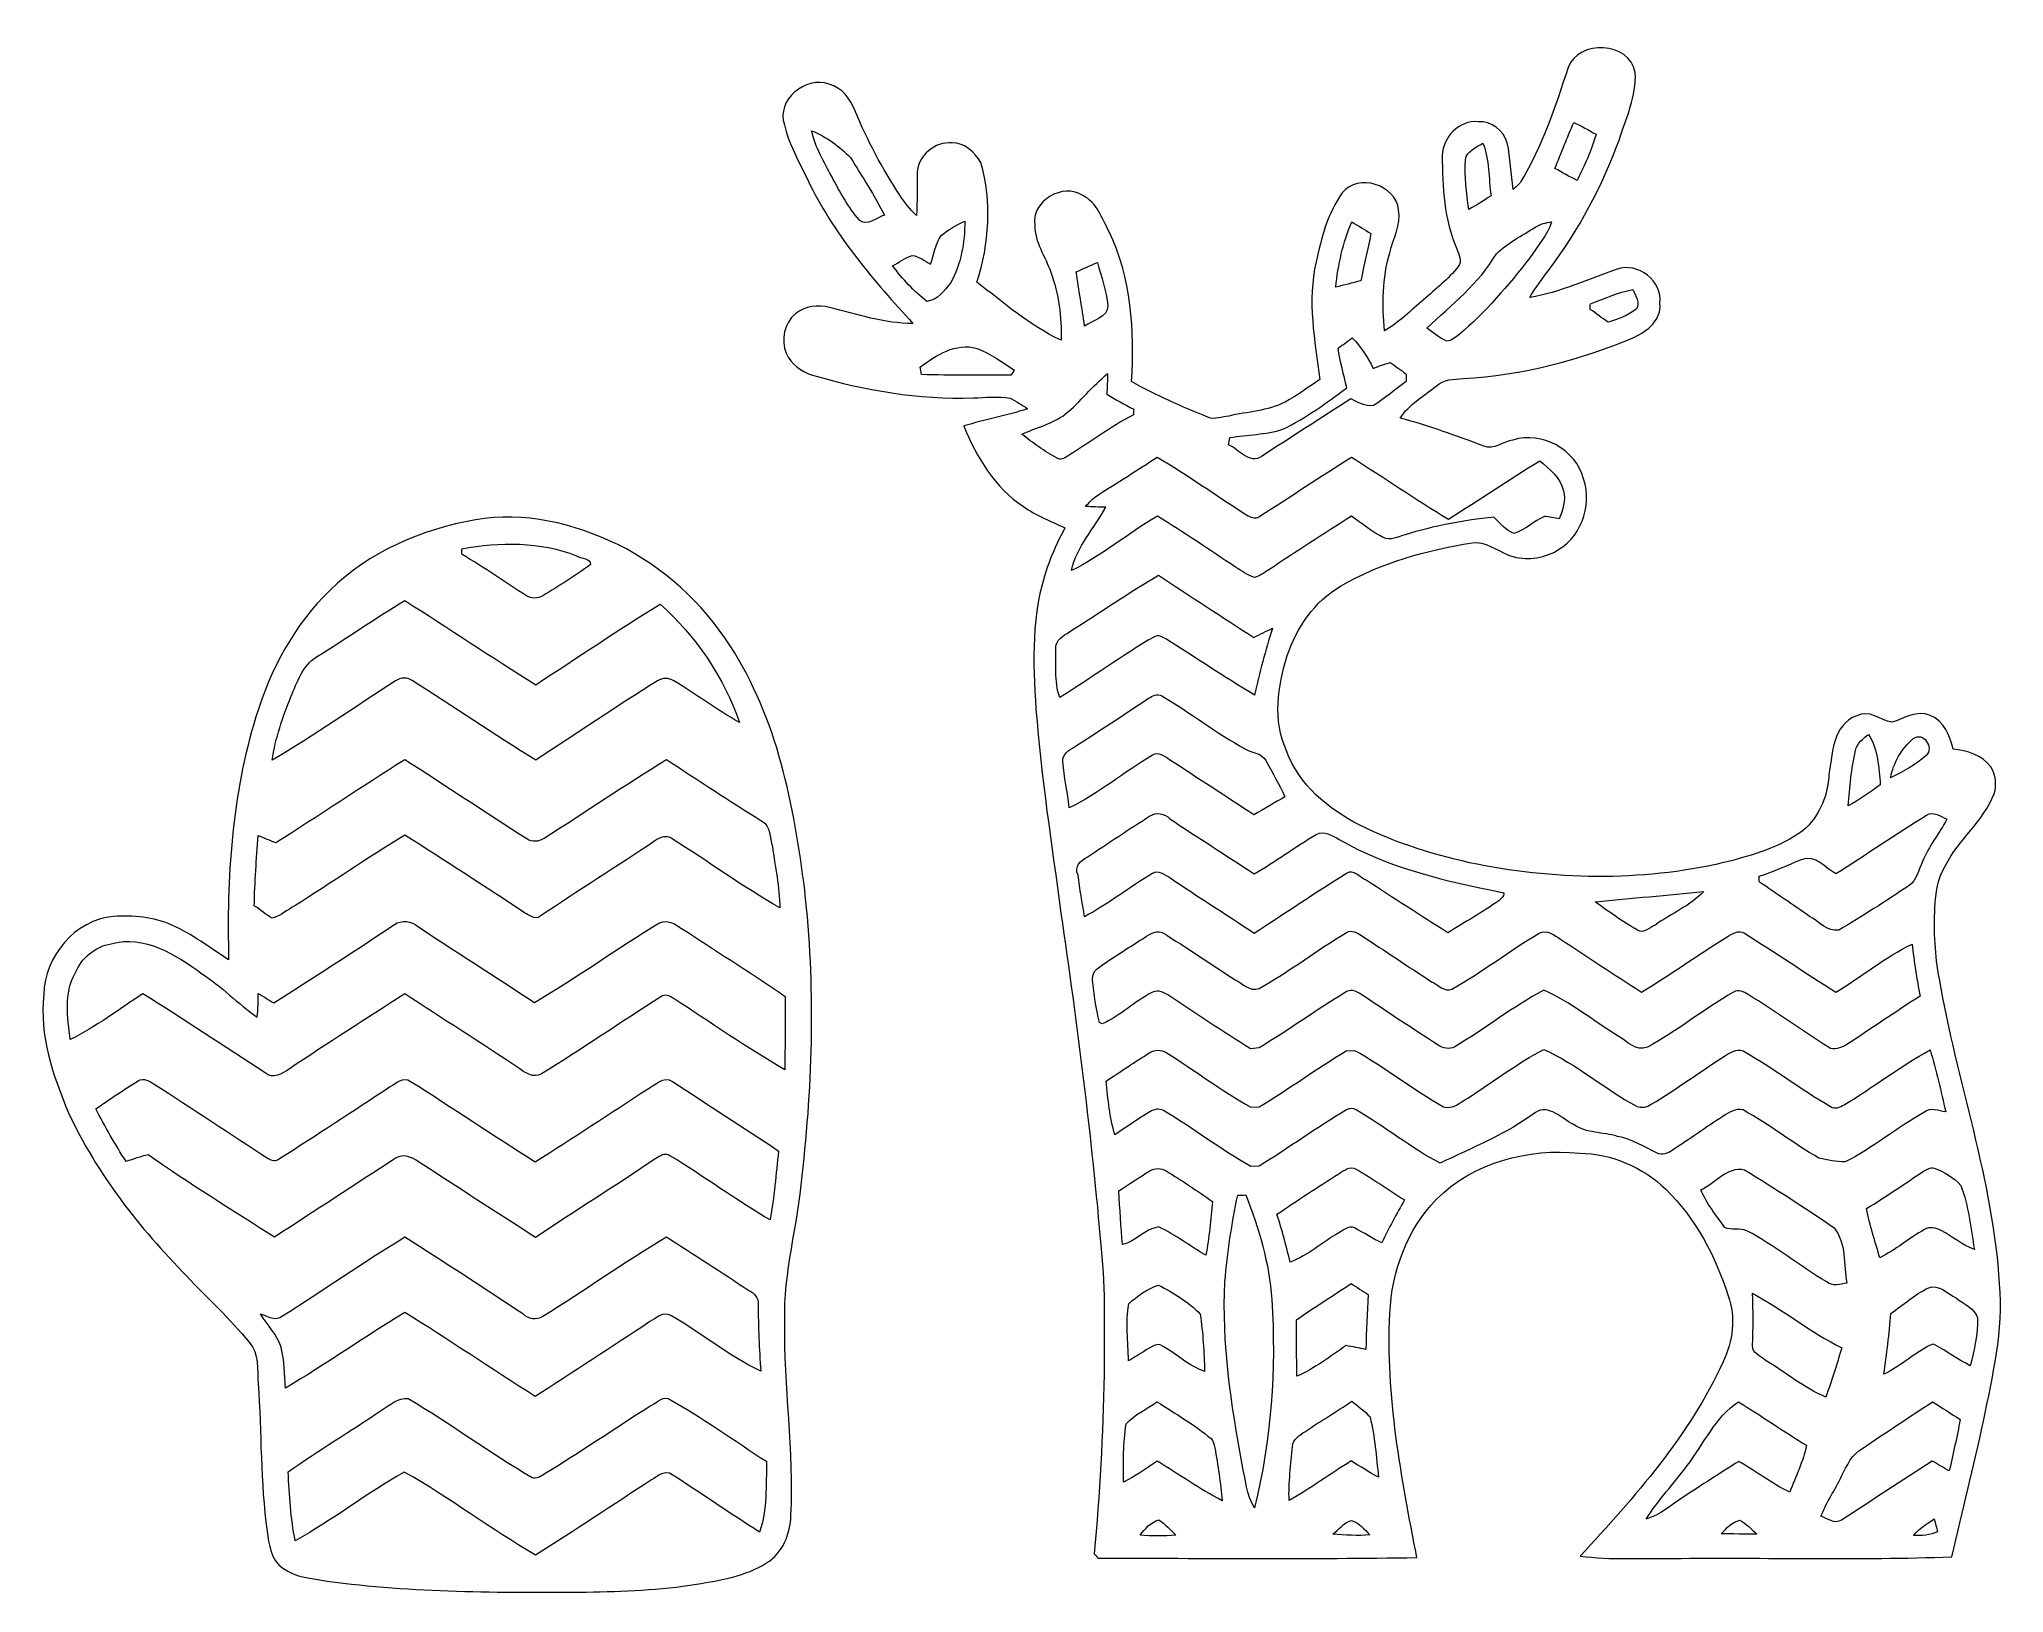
# Model space of a CAD drawing. Header units: centimetres. Extents: x -16.4 to 16.4, y -12.9 to 13.
import ezdxf

# ---------------------------------------------------------------- set-up
doc = ezdxf.new("R2010")
doc.units = ezdxf.units.CM
doc.header["$MEASUREMENT"] = 0
doc.layers.add('Layer 1', color=7, linetype='Continuous')

msp = doc.modelspace()

# ---------------------------------------------------------------- linework, layer by layer
at = {"layer": 'Layer 1', "color": 8, "lineweight": 9}
for points, knots in [([(9.12174, 12.56405), (9.30024, 13.03642), (10.14726, 13.00079), (10.24427, 12.48292), (10.24427, 12.48292), (10.26473, 12.08992), (10.09539, 11.72021), (9.97299, 11.35403), (9.97299, 11.35403), (9.69111, 10.58462), (9.30588, 9.85366), (8.81235, 9.1982), (8.81235, 9.1982), (8.69911, 9.04263), (8.57634, 8.8934), (8.48356, 8.72406), (8.48356, 8.72406), (8.98944, 8.81085), (9.45899, 9.02605), (9.93983, 9.19538), (9.93983, 9.19538), (10.2873, 9.3245), (10.70782, 8.99324), (10.65667, 8.6267), (10.65667, 8.6267), (10.68877, 8.35542), (10.45206, 8.16209), (10.22981, 8.06367), (10.22981, 8.06367), (9.32494, 7.67702), (8.35621, 7.42655), (7.37231, 7.37011), (7.37231, 7.37011), (7.21638, 7.36093), (7.0414, 7.36305), (6.92005, 7.24452), (6.92005, 7.24452), (6.7112, 7.07907), (6.46497, 6.93901), (6.31856, 6.709), (6.31856, 6.709), (6.79481, 6.588), (7.25448, 6.41443), (7.71521, 6.24475), (7.71521, 6.24475), (7.8849, 6.17207), (8.038, 6.32306), (8.2031, 6.34352), (8.2031, 6.34352), (8.68534, 6.50157), (9.2512, 6.18301), (9.38279, 5.69759), (9.38279, 5.69759), (9.53554, 5.23157), (9.32986, 4.69076), (8.88502, 4.46886), (8.88502, 4.46886), (8.64865, 4.35809), (8.35938, 4.32528), (8.11491, 4.43041), (8.11491, 4.43041), (7.92229, 4.50837), (7.74202, 4.65372), (7.52083, 4.63044), (7.52083, 4.63044), (6.75848, 4.50485), (5.99471, 4.29706), (5.32373, 3.90407), (5.32373, 3.90407), (4.8877, 3.65359), (4.59419, 3.21403), (4.43473, 2.74554), (4.43473, 2.74554), (4.27175, 2.23613), (4.19167, 1.66146), (4.42203, 1.15769), (4.42203, 1.15769), (4.62417, 0.58619), (5.12335, 0.18261), (5.64546, -0.08726), (5.64546, -0.08726), (6.26494, -0.39347), (6.93099, -0.59703), (7.60585, -0.7399), (7.60585, -0.7399), (9.00355, -1.01189), (10.463, -1.02812), (11.84906, -0.68028), (11.84906, -0.68028), (12.2865, -0.55822), (12.74194, -0.4284), (13.09719, -0.13101), (13.09719, -0.13101), (13.33284, 0.10571), (13.46161, 0.42673), (13.47889, 0.75835), (13.47889, 0.75835), (13.53428, 1.115), (13.54134, 1.5902), (13.94174, 1.74119), (13.94174, 1.74119), (14.14847, 1.85019), (14.33509, 1.67098), (14.53052, 1.63112), (14.53052, 1.63112), (14.73408, 1.69532), (14.94927, 1.84102), (15.1687, 1.74683), (15.1687, 1.74683), (15.40224, 1.65299), (15.4989, 1.40781), (15.54935, 1.18133), (15.54935, 1.18133), (15.78218, 1.16051), (16.03547, 1.08431), (16.18188, 0.88852), (16.18188, 0.88852), (16.25984, 0.75623), (16.28489, 0.58407), (16.23691, 0.43661), (16.23691, 0.43661), (16.05594, -0.02129), (15.64424, -0.32715), (15.42235, -0.76036), (15.42235, -0.76036), (15.29464, -0.97203), (15.25795, -1.22144), (15.24666, -1.46451), (15.24666, -1.46451), (15.22761, -1.86103), (15.24878, -2.26108), (15.32145, -2.65231), (15.32145, -2.65231), (15.6132, -4.35799), (16.2228, -6.00688), (16.32651, -7.74396), (16.32651, -7.74396), (16.39601, -8.52147), (16.20975, -9.28454), (16.0577, -10.04019), (16.0577, -10.04019), (15.89119, -10.7969), (15.71092, -11.55008), (15.52747, -12.30291), (15.52747, -12.30291), (13.9749, -12.36359), (12.41985, -12.31137), (10.86657, -12.33078), (10.86657, -12.33078), (10.35328, -12.32337), (9.83576, -12.35829), (9.32564, -12.29091), (9.32564, -12.29091), (10.23581, -11.30314), (11.14844, -10.28184), (11.70971, -9.04676), (11.70971, -9.04676), (11.8727, -8.70634), (11.92773, -8.30311), (11.79544, -7.94328), (11.79544, -7.94328), (11.58201, -7.2857), (11.25534, -6.64753), (10.75263, -6.16422), (10.75263, -6.16422), (10.36775, -5.7931), (9.84952, -5.57261), (9.314, -5.56168), (9.314, -5.56168), (8.45851, -5.47595), (7.5367, -5.71408), (6.92181, -6.33849), (6.92181, -6.33849), (6.43427, -6.84367), (6.17604, -7.54182), (6.14888, -8.23785), (6.14888, -8.23785), (6.07197, -9.61226), (6.3429, -10.97188), (6.5969, -12.31526), (6.5969, -12.31526), (4.8242, -12.34454), (3.05114, -12.32619), (1.27843, -12.32513), (1.27843, -12.32513), (1.25514, -12.30009), (1.23186, -12.27539), (1.20893, -12.25105), (1.20893, -12.25105), (1.30559, -11.25692), (1.35569, -10.25856), (1.37685, -9.2602), (1.37685, -9.2602), (1.37368, -8.56099), (1.40437, -7.85897), (1.32676, -7.16258), (1.32676, -7.16258), (1.16836, -5.28545), (0.92459, -3.41713), (0.65648, -1.55305), (0.65648, -1.55305), (0.50267, -0.42064), (0.32663, 0.71037), (0.23879, 1.85055), (0.23879, 1.85055), (0.18905, 2.64006), (0.15554, 3.4578), (0.42859, 4.2138), (0.42859, 4.2138), (0.49985, 4.44558), (0.61521, 4.65972), (0.71892, 4.87773), (0.71892, 4.87773), (0.48644, 4.99027), (0.24338, 5.08622), (0.02959, 5.23263), (0.02959, 5.23263), (-0.44877, 5.54907), (-0.75251, 6.05919), (-0.967, 6.57953), (-0.967, 6.57953), (-0.61528, 6.68642), (-0.25016, 6.7471), (0.09733, 6.8681), (0.09733, 6.8681), (0.00278, 6.9316), (-0.09141, 6.99793), (-0.19442, 7.04555), (-0.19442, 7.04555), (-0.39868, 7.07977), (-0.60541, 7.05225), (-0.81037, 7.04908), (-0.81037, 7.04908), (-1.71771, 7.01415), (-2.62188, 7.17608), (-3.49078, 7.42796), (-3.49078, 7.42796), (-3.67845, 7.483), (-3.85026, 7.61494), (-3.93386, 7.79344), (-3.93386, 7.79344), (-4.01571, 8.01675), (-3.96667, 8.29827), (-3.77511, 8.45102), (-3.77511, 8.45102), (-3.62095, 8.58507), (-3.39905, 8.60589), (-3.20608, 8.56002), (-3.20608, 8.56002), (-2.74959, 8.44431), (-2.29063, 8.28839), (-1.81438, 8.29086), (-1.81438, 8.29086), (-2.46419, 8.99712), (-3.09884, 9.73372), (-3.52852, 10.60049), (-3.52852, 10.60049), (-3.68304, 10.92964), (-3.87495, 11.24996), (-3.96138, 11.60591), (-3.96138, 11.60591), (-4.10355, 12.02642), (-3.60684, 12.42788), (-3.21561, 12.28889), (-3.21561, 12.28889), (-2.99795, 12.23174), (-2.85895, 12.03842), (-2.78028, 11.83945), (-2.78028, 11.83945), (-2.57743, 11.34873), (-2.32696, 10.87813), (-2.03486, 10.43433), (-2.03486, 10.43433), (-1.95337, 10.31298), (-1.86588, 10.19339), (-1.75617, 10.09532), (-1.75617, 10.09532), (-1.74417, 10.33343), (-1.74206, 10.57157), (-1.74488, 10.80969), (-1.74488, 10.80969), (-1.72618, 11.09615), (-1.45031, 11.33568), (-1.16174, 11.30499), (-1.16174, 11.30499), (-0.95466, 11.30852), (-0.77545, 11.15259), (-0.68408, 10.97655), (-0.68408, 10.97655), (-0.49146, 10.32497), (-0.54155, 9.62435), (-0.74616, 8.98194), (-0.74616, 8.98194), (-0.2992, 8.6327), (0.14072, 8.25276), (0.65789, 8.01146), (0.65789, 8.01146), (0.66953, 8.39598), (0.61697, 8.78545), (0.48679, 9.14775), (0.48679, 9.14775), (0.39648, 9.40881), (0.21657, 9.64517), (0.21727, 9.93127), (0.21727, 9.93127), (0.15906, 10.33803), (0.69317, 10.64953), (1.02407, 10.42516), (1.02407, 10.42516), (1.25479, 10.31192), (1.34228, 10.04663), (1.45517, 9.83214), (1.45517, 9.83214), (1.83617, 9.05462), (1.88626, 8.17056), (1.83582, 7.32001), (1.83582, 7.32001), (2.24504, 7.09071), (2.67543, 6.90162), (3.10934, 6.72452), (3.10934, 6.72452), (3.22259, 6.6769), (3.34606, 6.73405), (3.4593, 6.74534), (3.4593, 6.74534), (3.77433, 6.81589), (4.107, 6.82965), (4.3991, 6.97923), (4.3991, 6.97923), (4.60054, 7.09035), (4.78786, 7.22406), (4.97554, 7.35635), (4.97554, 7.35635), (4.8944, 8.00511), (4.76493, 8.66902), (4.91627, 9.31815), (4.91627, 9.31815), (5.00482, 9.71855), (5.10677, 10.13553), (5.35301, 10.47067), (5.35301, 10.47067), (5.61548, 10.81533), (6.24377, 10.60261), (6.29422, 10.18985), (6.29422, 10.18985), (6.33797, 9.93621), (6.19897, 9.70973), (6.14711, 9.47054), (6.14711, 9.47054), (6.01976, 9.05002), (6.01729, 8.60271), (6.06033, 8.1688), (6.06033, 8.1688), (6.30092, 8.30991), (6.49989, 8.50923), (6.71156, 8.68807), (6.71156, 8.68807), (6.90911, 8.86623), (7.12184, 9.0324), (7.28976, 9.23982), (7.28976, 9.23982), (7.36173, 9.33048), (7.29611, 9.44337), (7.26683, 9.53722), (7.26683, 9.53722), (7.04811, 10.02511), (7.02447, 10.57051), (7.0213, 11.09615), (7.0213, 11.09615), (7.0347, 11.40483), (7.30246, 11.68634), (7.62243, 11.66024), (7.62243, 11.66024), (7.8415, 11.67329), (8.04753, 11.5163), (8.10679, 11.3064), (8.10679, 11.3064), (8.16218, 11.05099), (8.16959, 10.78747), (8.20768, 10.52888), (8.20768, 10.52888), (8.25214, 10.57015), (8.29976, 10.60967), (8.33575, 10.65941), (8.33575, 10.65941), (8.68675, 11.25349), (8.91501, 11.90859), (9.12174, 12.56405), (9.12174, 12.56405), (9.12174, 12.56405), (9.12174, 12.56405), (9.12174, 12.56405)], [0, 0, 0, 0, 0.01010101, 0.01010101, 0.01010101, 0.01010101, 0.02020202, 0.02020202, 0.02020202, 0.02020202, 0.03030303, 0.03030303, 0.03030303, 0.03030303, 0.04040404, 0.04040404, 0.04040404, 0.04040404, 0.05050505, 0.05050505, 0.05050505, 0.05050505, 0.06060606, 0.06060606, 0.06060606, 0.06060606, 0.07070707, 0.07070707, 0.07070707, 0.07070707, 0.08080808, 0.08080808, 0.08080808, 0.08080808, 0.09090909, 0.09090909, 0.09090909, 0.09090909, 0.1010101, 0.1010101, 0.1010101, 0.1010101, 0.11111111, 0.11111111, 0.11111111, 0.11111111, 0.12121212, 0.12121212, 0.12121212, 0.12121212, 0.13131313, 0.13131313, 0.13131313, 0.13131313, 0.14141414, 0.14141414, 0.14141414, 0.14141414, 0.15151515, 0.15151515, 0.15151515, 0.15151515, 0.16161616, 0.16161616, 0.16161616, 0.16161616, 0.17171717, 0.17171717, 0.17171717, 0.17171717, 0.18181818, 0.18181818, 0.18181818, 0.18181818, 0.19191919, 0.19191919, 0.19191919, 0.19191919, 0.2020202, 0.2020202, 0.2020202, 0.2020202, 0.21212121, 0.21212121, 0.21212121, 0.21212121, 0.22222222, 0.22222222, 0.22222222, 0.22222222, 0.23232323, 0.23232323, 0.23232323, 0.23232323, 0.24242424, 0.24242424, 0.24242424, 0.24242424, 0.25252525, 0.25252525, 0.25252525, 0.25252525, 0.26262626, 0.26262626, 0.26262626, 0.26262626, 0.27272727, 0.27272727, 0.27272727, 0.27272727, 0.28282828, 0.28282828, 0.28282828, 0.28282828, 0.29292929, 0.29292929, 0.29292929, 0.29292929, 0.3030303, 0.3030303, 0.3030303, 0.3030303, 0.31313131, 0.31313131, 0.31313131, 0.31313131, 0.32323232, 0.32323232, 0.32323232, 0.32323232, 0.33333333, 0.33333333, 0.33333333, 0.33333333, 0.34343434, 0.34343434, 0.34343434, 0.34343434, 0.35353535, 0.35353535, 0.35353535, 0.35353535, 0.36363636, 0.36363636, 0.36363636, 0.36363636, 0.37373737, 0.37373737, 0.37373737, 0.37373737, 0.38383838, 0.38383838, 0.38383838, 0.38383838, 0.39393939, 0.39393939, 0.39393939, 0.39393939, 0.4040404, 0.4040404, 0.4040404, 0.4040404, 0.41414141, 0.41414141, 0.41414141, 0.41414141, 0.42424242, 0.42424242, 0.42424242, 0.42424242, 0.43434343, 0.43434343, 0.43434343, 0.43434343, 0.44444444, 0.44444444, 0.44444444, 0.44444444, 0.45454545, 0.45454545, 0.45454545, 0.45454545, 0.46464646, 0.46464646, 0.46464646, 0.46464646, 0.47474747, 0.47474747, 0.47474747, 0.47474747, 0.48484848, 0.48484848, 0.48484848, 0.48484848, 0.49494949, 0.49494949, 0.49494949, 0.49494949, 0.50505051, 0.50505051, 0.50505051, 0.50505051, 0.51515152, 0.51515152, 0.51515152, 0.51515152, 0.52525253, 0.52525253, 0.52525253, 0.52525253, 0.53535354, 0.53535354, 0.53535354, 0.53535354, 0.54545455, 0.54545455, 0.54545455, 0.54545455, 0.55555556, 0.55555556, 0.55555556, 0.55555556, 0.56565657, 0.56565657, 0.56565657, 0.56565657, 0.57575758, 0.57575758, 0.57575758, 0.57575758, 0.58585859, 0.58585859, 0.58585859, 0.58585859, 0.5959596, 0.5959596, 0.5959596, 0.5959596, 0.60606061, 0.60606061, 0.60606061, 0.60606061, 0.61616162, 0.61616162, 0.61616162, 0.61616162, 0.62626263, 0.62626263, 0.62626263, 0.62626263, 0.63636364, 0.63636364, 0.63636364, 0.63636364, 0.64646465, 0.64646465, 0.64646465, 0.64646465, 0.65656566, 0.65656566, 0.65656566, 0.65656566, 0.66666667, 0.66666667, 0.66666667, 0.66666667, 0.67676768, 0.67676768, 0.67676768, 0.67676768, 0.68686869, 0.68686869, 0.68686869, 0.68686869, 0.6969697, 0.6969697, 0.6969697, 0.6969697, 0.70707071, 0.70707071, 0.70707071, 0.70707071, 0.71717172, 0.71717172, 0.71717172, 0.71717172, 0.72727273, 0.72727273, 0.72727273, 0.72727273, 0.73737374, 0.73737374, 0.73737374, 0.73737374, 0.74747475, 0.74747475, 0.74747475, 0.74747475, 0.75757576, 0.75757576, 0.75757576, 0.75757576, 0.76767677, 0.76767677, 0.76767677, 0.76767677, 0.77777778, 0.77777778, 0.77777778, 0.77777778, 0.78787879, 0.78787879, 0.78787879, 0.78787879, 0.7979798, 0.7979798, 0.7979798, 0.7979798, 0.80808081, 0.80808081, 0.80808081, 0.80808081, 0.81818182, 0.81818182, 0.81818182, 0.81818182, 0.82828283, 0.82828283, 0.82828283, 0.82828283, 0.83838384, 0.83838384, 0.83838384, 0.83838384, 0.84848485, 0.84848485, 0.84848485, 0.84848485, 0.85858586, 0.85858586, 0.85858586, 0.85858586, 0.86868687, 0.86868687, 0.86868687, 0.86868687, 0.87878788, 0.87878788, 0.87878788, 0.87878788, 0.88888889, 0.88888889, 0.88888889, 0.88888889, 0.8989899, 0.8989899, 0.8989899, 0.8989899, 0.90909091, 0.90909091, 0.90909091, 0.90909091, 0.91919192, 0.91919192, 0.91919192, 0.91919192, 0.92929293, 0.92929293, 0.92929293, 0.92929293, 0.93939394, 0.93939394, 0.93939394, 0.93939394, 0.94949495, 0.94949495, 0.94949495, 0.94949495, 0.95959596, 0.95959596, 0.95959596, 0.95959596, 0.96969697, 0.96969697, 0.96969697, 0.96969697, 0.97979798, 0.97979798, 0.97979798, 0.97979798, 1, 1, 1, 1]), ([(-3.50665, 11.50748), (-3.44915, 11.23232), (-3.29745, 10.99102), (-3.17186, 10.74337), (-3.17186, 10.74337), (-3.03075, 10.49113), (-2.89811, 10.22795), (-2.70373, 10.01241), (-2.70373, 10.01241), (-2.57214, 9.90058), (-2.42221, 10.07097), (-2.29133, 10.09778), (-2.29133, 10.09778), (-2.45537, 10.43187), (-2.66457, 10.74266), (-2.85754, 11.06016), (-2.85754, 11.06016), (-3.03887, 11.25031), (-3.26112, 11.41012), (-3.50665, 11.50748), (-3.50665, 11.50748), (-3.50665, 11.50748), (-3.50665, 11.50748), (-3.50665, 11.50748)], [0, 0, 0, 0, 0.14285714, 0.14285714, 0.14285714, 0.14285714, 0.28571429, 0.28571429, 0.28571429, 0.28571429, 0.42857143, 0.42857143, 0.42857143, 0.42857143, 0.57142857, 0.57142857, 0.57142857, 0.57142857, 0.71428571, 0.71428571, 0.71428571, 0.71428571, 1, 1, 1, 1]), ([(9.21699, 11.64895), (9.11115, 11.39354), (9.00532, 11.13813), (8.90407, 10.88095), (8.90407, 10.88095), (9.02472, 10.81251), (9.14572, 10.74019), (9.27237, 10.68093), (9.27237, 10.68093), (9.39972, 10.92787), (9.51402, 11.18293), (9.59093, 11.45033), (9.59093, 11.45033), (9.4664, 11.51842), (9.34504, 11.58933), (9.21699, 11.64895), (9.21699, 11.64895), (9.21699, 11.64895), (9.21699, 11.64895), (9.21699, 11.64895)], [0, 0, 0, 0, 0.16666667, 0.16666667, 0.16666667, 0.16666667, 0.33333333, 0.33333333, 0.33333333, 0.33333333, 0.5, 0.5, 0.5, 0.5, 0.66666667, 0.66666667, 0.66666667, 0.66666667, 1, 1, 1, 1]), ([(7.409, 11.02524), (7.39171, 10.74866), (7.42452, 10.47067), (7.46333, 10.19692), (7.46333, 10.19692), (7.59527, 10.259), (7.71345, 10.34402), (7.83621, 10.42199), (7.83621, 10.42199), (7.79529, 10.7155), (7.81081, 11.02277), (7.70004, 11.30182), (7.70004, 11.30182), (7.59068, 11.2302), (7.4284, 11.17376), (7.409, 11.02524), (7.409, 11.02524), (7.409, 11.02524), (7.409, 11.02524), (7.409, 11.02524)], [0, 0, 0, 0, 0.16666667, 0.16666667, 0.16666667, 0.16666667, 0.33333333, 0.33333333, 0.33333333, 0.33333333, 0.5, 0.5, 0.5, 0.5, 0.66666667, 0.66666667, 0.66666667, 0.66666667, 1, 1, 1, 1]), ([(-1.3413, 9.75806), (-1.44149, 9.61907), (-1.46654, 9.44303), (-1.52086, 9.28393), (-1.52086, 9.28393), (-1.62211, 9.33226), (-1.71313, 9.41622), (-1.82813, 9.4261), (-1.82813, 9.4261), (-1.94596, 9.38976), (-2.04509, 9.30827), (-2.15481, 9.2557), (-2.15481, 9.2557), (-1.98971, 9.03381), (-1.79921, 8.82884), (-1.5819, 8.65738), (-1.5819, 8.65738), (-1.40868, 8.68455), (-1.28733, 8.83625), (-1.18608, 8.96643), (-1.18608, 8.96643), (-1.01216, 9.28146), (-0.94936, 9.64447), (-0.94972, 10.00112), (-0.94972, 10.00112), (-1.08836, 9.93551), (-1.22665, 9.86037), (-1.3413, 9.75806), (-1.3413, 9.75806), (-1.3413, 9.75806), (-1.3413, 9.75806), (-1.3413, 9.75806)], [0, 0, 0, 0, 0.11111111, 0.11111111, 0.11111111, 0.11111111, 0.22222222, 0.22222222, 0.22222222, 0.22222222, 0.33333333, 0.33333333, 0.33333333, 0.33333333, 0.44444444, 0.44444444, 0.44444444, 0.44444444, 0.55555556, 0.55555556, 0.55555556, 0.55555556, 0.66666667, 0.66666667, 0.66666667, 0.66666667, 0.77777778, 0.77777778, 0.77777778, 0.77777778, 1, 1, 1, 1]), ([(5.51211, 9.9856), (5.36148, 9.64094), (5.28387, 9.27087), (5.24259, 8.89834), (5.24259, 8.89834), (5.38264, 8.93115), (5.52058, 8.9689), (5.66099, 9.0017), (5.66099, 9.0017), (5.71743, 9.26523), (5.77493, 9.52839), (5.83244, 9.79193), (5.83244, 9.79193), (5.72519, 9.85719), (5.62112, 9.92422), (5.51211, 9.9856), (5.51211, 9.9856), (5.51211, 9.9856), (5.51211, 9.9856), (5.51211, 9.9856)], [0, 0, 0, 0, 0.16666667, 0.16666667, 0.16666667, 0.16666667, 0.33333333, 0.33333333, 0.33333333, 0.33333333, 0.5, 0.5, 0.5, 0.5, 0.66666667, 0.66666667, 0.66666667, 0.66666667, 1, 1, 1, 1]), ([(8.57493, 9.89776), (8.35339, 9.75877), (8.11454, 9.63847), (7.92511, 9.45501), (7.92511, 9.45501), (7.63584, 8.95937), (7.18005, 8.59707), (6.76236, 8.21466), (6.76236, 8.21466), (6.87207, 8.14057), (6.97367, 8.0492), (7.09644, 7.99488), (7.09644, 7.99488), (7.17405, 8.0037), (7.2379, 8.0545), (7.29717, 8.10142), (7.29717, 8.10142), (7.74449, 8.47818), (8.1262, 8.92586), (8.4832, 9.38729), (8.4832, 9.38729), (8.6162, 9.57991), (8.77177, 9.76512), (8.84763, 9.98982), (8.84763, 9.98982), (8.75167, 9.97608), (8.65677, 9.95102), (8.57493, 9.89776), (8.57493, 9.89776), (8.57493, 9.89776), (8.57493, 9.89776), (8.57493, 9.89776)], [0, 0, 0, 0, 0.11111111, 0.11111111, 0.11111111, 0.11111111, 0.22222222, 0.22222222, 0.22222222, 0.22222222, 0.33333333, 0.33333333, 0.33333333, 0.33333333, 0.44444444, 0.44444444, 0.44444444, 0.44444444, 0.55555556, 0.55555556, 0.55555556, 0.55555556, 0.66666667, 0.66666667, 0.66666667, 0.66666667, 0.77777778, 0.77777778, 0.77777778, 0.77777778, 1, 1, 1, 1]), ([(0.91224, 9.15234), (0.94752, 8.84966), (1.01525, 8.55156), (1.04806, 8.24852), (1.04806, 8.24852), (1.18565, 8.34413), (1.43753, 8.3847), (1.4407, 8.58895), (1.4407, 8.58895), (1.41319, 8.8359), (1.32958, 9.07261), (1.26502, 9.3118), (1.26502, 9.3118), (1.14684, 9.26028), (1.02901, 9.20632), (0.91224, 9.15234), (0.91224, 9.15234), (0.91224, 9.15234), (0.91224, 9.15234), (0.91224, 9.15234)], [0, 0, 0, 0, 0.16666667, 0.16666667, 0.16666667, 0.16666667, 0.33333333, 0.33333333, 0.33333333, 0.33333333, 0.5, 0.5, 0.5, 0.5, 0.66666667, 0.66666667, 0.66666667, 0.66666667, 1, 1, 1, 1]), ([(9.49462, 8.61753), (9.49427, 8.5946), (9.49392, 8.54874), (9.49392, 8.52616), (9.49392, 8.52616), (9.59199, 8.4556), (9.6883, 8.38505), (9.78743, 8.31308), (9.78743, 8.31308), (9.9557, 8.35542), (10.11904, 8.42315), (10.25697, 8.5311), (10.25697, 8.5311), (10.33882, 8.63481), (10.24392, 8.75758), (10.20512, 8.85848), (10.20512, 8.85848), (9.95747, 8.81191), (9.72816, 8.70678), (9.49462, 8.61753), (9.49462, 8.61753), (9.49462, 8.61753), (9.49462, 8.61753), (9.49462, 8.61753)], [0, 0, 0, 0, 0.14285714, 0.14285714, 0.14285714, 0.14285714, 0.28571429, 0.28571429, 0.28571429, 0.28571429, 0.42857143, 0.42857143, 0.42857143, 0.42857143, 0.57142857, 0.57142857, 0.57142857, 0.57142857, 0.71428571, 0.71428571, 0.71428571, 0.71428571, 1, 1, 1, 1]), ([(-1.69549, 7.56378), (-1.68879, 7.52251), (-1.68138, 7.48123), (-1.67397, 7.43996), (-1.67397, 7.43996), (-1.17726, 7.41808), (-0.6802, 7.42796), (-0.18278, 7.4262), (-0.18278, 7.4262), (-0.16761, 7.44737), (-0.13727, 7.49005), (-0.1221, 7.51157), (-0.1221, 7.51157), (-0.3193, 7.64845), (-0.52215, 7.78638), (-0.74546, 7.87493), (-0.74546, 7.87493), (-1.10811, 7.97442), (-1.42068, 7.7624), (-1.69549, 7.56378), (-1.69549, 7.56378), (-1.69549, 7.56378), (-1.69549, 7.56378), (-1.69549, 7.56378)], [0, 0, 0, 0, 0.14285714, 0.14285714, 0.14285714, 0.14285714, 0.28571429, 0.28571429, 0.28571429, 0.28571429, 0.42857143, 0.42857143, 0.42857143, 0.42857143, 0.57142857, 0.57142857, 0.57142857, 0.57142857, 0.71428571, 0.71428571, 0.71428571, 0.71428571, 1, 1, 1, 1]), ([(5.28387, 7.87846), (5.31914, 7.6548), (5.37382, 7.43537), (5.43062, 7.2163), (5.43062, 7.2163), (5.08878, 6.96582), (4.74553, 6.709), (4.36135, 6.52591), (4.36135, 6.52591), (4.07631, 6.42925), (3.76798, 6.43807), (3.47376, 6.38621), (3.47376, 6.38621), (3.46706, 6.34564), (3.46071, 6.30472), (3.45471, 6.2638), (3.45471, 6.2638), (3.62405, 6.19007), (3.80608, 5.93395), (4.00293, 6.07118), (4.00293, 6.07118), (4.50035, 6.3915), (4.9967, 6.71359), (5.49518, 7.03215), (5.49518, 7.03215), (5.61371, 6.97464), (5.73295, 6.90091), (5.8723, 6.91996), (5.8723, 6.91996), (6.06668, 7.03814), (6.23601, 7.19372), (6.42157, 7.3246), (6.42157, 7.3246), (6.41946, 7.36728), (6.41734, 7.40962), (6.41558, 7.4516), (6.41558, 7.4516), (6.32809, 7.51439), (6.2413, 7.57683), (6.15523, 7.63963), (6.15523, 7.63963), (6.05786, 7.61141), (5.96437, 7.57754), (5.86983, 7.54191), (5.86983, 7.54191), (5.7774, 7.72818), (5.66769, 7.90457), (5.51776, 8.04885), (5.51776, 8.04885), (5.43909, 7.99276), (5.36148, 7.93561), (5.28387, 7.87846), (5.28387, 7.87846), (5.28387, 7.87846), (5.28387, 7.87846), (5.28387, 7.87846)], [0, 0, 0, 0, 0.06666667, 0.06666667, 0.06666667, 0.06666667, 0.13333333, 0.13333333, 0.13333333, 0.13333333, 0.2, 0.2, 0.2, 0.2, 0.26666667, 0.26666667, 0.26666667, 0.26666667, 0.33333333, 0.33333333, 0.33333333, 0.33333333, 0.4, 0.4, 0.4, 0.4, 0.46666667, 0.46666667, 0.46666667, 0.46666667, 0.53333333, 0.53333333, 0.53333333, 0.53333333, 0.6, 0.6, 0.6, 0.6, 0.66666667, 0.66666667, 0.66666667, 0.66666667, 0.73333333, 0.73333333, 0.73333333, 0.73333333, 0.8, 0.8, 0.8, 0.8, 0.86666667, 0.86666667, 0.86666667, 0.86666667, 1, 1, 1, 1]), ([(0.72598, 6.77391), (0.51008, 6.61622), (0.24655, 6.55025), (0.0049, 6.44442), (0.0049, 6.44442), (0.18658, 6.29131), (0.38519, 6.15902), (0.59122, 6.04013), (0.59122, 6.04013), (0.64625, 5.99957), (0.70904, 6.04331), (0.7602, 6.06871), (0.7602, 6.06871), (1.12991, 6.29837), (1.47845, 6.56436), (1.86545, 6.76615), (1.86545, 6.76615), (1.86686, 6.78908), (1.86898, 6.83565), (1.87004, 6.85893), (1.87004, 6.85893), (1.72011, 6.94183), (1.56806, 7.0205), (1.42095, 7.10835), (1.42095, 7.10835), (1.42695, 7.22406), (1.434, 7.33906), (1.43577, 7.45513), (1.43577, 7.45513), (1.17965, 7.2484), (0.98139, 6.98099), (0.72598, 6.77391), (0.72598, 6.77391), (0.72598, 6.77391), (0.72598, 6.77391), (0.72598, 6.77391)], [0, 0, 0, 0, 0.1, 0.1, 0.1, 0.1, 0.2, 0.2, 0.2, 0.2, 0.3, 0.3, 0.3, 0.3, 0.4, 0.4, 0.4, 0.4, 0.5, 0.5, 0.5, 0.5, 0.6, 0.6, 0.6, 0.6, 0.7, 0.7, 0.7, 0.7, 0.8, 0.8, 0.8, 0.8, 1, 1, 1, 1]), ([(1.26361, 5.42101), (1.18706, 5.37303), (1.12779, 5.30389), (1.06852, 5.23686), (1.06852, 5.23686), (1.17965, 5.22663), (1.29113, 5.22522), (1.40296, 5.2224), (1.40296, 5.2224), (1.21316, 4.86891), (0.91895, 4.56588), (0.82969, 4.16406), (0.82969, 4.16406), (1.33805, 4.41524), (1.77831, 4.7853), (2.26515, 5.07423), (2.26515, 5.07423), (2.70824, 4.80189), (3.13827, 4.51014), (3.57078, 4.22192), (3.57078, 4.22192), (3.67308, 4.16195), (3.76869, 4.08151), (3.88546, 4.05012), (3.88546, 4.05012), (3.97753, 4.06599), (4.04879, 4.13478), (4.12887, 4.17888), (4.12887, 4.17888), (4.58431, 4.48156), (5.04151, 4.78213), (5.50576, 5.07141), (5.50576, 5.07141), (5.68109, 4.9504), (5.84866, 4.81564), (6.03705, 4.71475), (6.03705, 4.71475), (6.15593, 4.65866), (6.28329, 4.73415), (6.40076, 4.75955), (6.40076, 4.75955), (6.8816, 4.91619), (7.38184, 5.00438), (7.88419, 5.0573), (7.88419, 5.0573), (7.98438, 4.95429), (8.08244, 4.83399), (8.22356, 4.78672), (8.22356, 4.78672), (8.41018, 4.83963), (8.54741, 4.99662), (8.72698, 5.06576), (8.72698, 5.06576), (8.81094, 5.06753), (8.89243, 5.04248), (8.97498, 5.02943), (8.97498, 5.02943), (9.03425, 5.17759), (9.08751, 5.33599), (9.04624, 5.49827), (9.04624, 5.49827), (8.99544, 5.71805), (8.81341, 5.86198), (8.64937, 5.99886), (8.64937, 5.99886), (8.13784, 5.67995), (7.6376, 5.3434), (7.12537, 5.0259), (7.12537, 5.0259), (6.57292, 5.35081), (6.04939, 5.72122), (5.50506, 6.05883), (5.50506, 6.05883), (4.98824, 5.74098), (4.48835, 5.39702), (3.97682, 5.07176), (3.97682, 5.07176), (3.89427, 5.00544), (3.79973, 5.0707), (3.72459, 5.11409), (3.72459, 5.11409), (3.23564, 5.42595), (2.76397, 5.76497), (2.26374, 6.05919), (2.26374, 6.05919), (1.93248, 5.84258), (1.59769, 5.63268), (1.26361, 5.42101), (1.26361, 5.42101), (1.26361, 5.42101), (1.26361, 5.42101), (1.26361, 5.42101)], [0, 0, 0, 0, 0.04166667, 0.04166667, 0.04166667, 0.04166667, 0.08333333, 0.08333333, 0.08333333, 0.08333333, 0.125, 0.125, 0.125, 0.125, 0.16666667, 0.16666667, 0.16666667, 0.16666667, 0.20833333, 0.20833333, 0.20833333, 0.20833333, 0.25, 0.25, 0.25, 0.25, 0.29166667, 0.29166667, 0.29166667, 0.29166667, 0.33333333, 0.33333333, 0.33333333, 0.33333333, 0.375, 0.375, 0.375, 0.375, 0.41666667, 0.41666667, 0.41666667, 0.41666667, 0.45833333, 0.45833333, 0.45833333, 0.45833333, 0.5, 0.5, 0.5, 0.5, 0.54166667, 0.54166667, 0.54166667, 0.54166667, 0.58333333, 0.58333333, 0.58333333, 0.58333333, 0.625, 0.625, 0.625, 0.625, 0.66666667, 0.66666667, 0.66666667, 0.66666667, 0.70833333, 0.70833333, 0.70833333, 0.70833333, 0.75, 0.75, 0.75, 0.75, 0.79166667, 0.79166667, 0.79166667, 0.79166667, 0.83333333, 0.83333333, 0.83333333, 0.83333333, 0.875, 0.875, 0.875, 0.875, 0.91666667, 0.91666667, 0.91666667, 0.91666667, 1, 1, 1, 1]), ([(-9.12041, 5.01285), (-8.3069, 5.1589), (-7.47541, 4.94864), (-6.74057, 4.6001), (-6.74057, 4.6001), (-5.97928, 4.21769), (-5.32594, 3.62819), (-4.86943, 2.90888), (-4.86943, 2.90888), (-4.07886, 1.69885), (-3.79699, 0.24188), (-3.62236, -1.17029), (-3.62236, -1.17029), (-3.44491, -2.75603), (-3.48019, -4.36081), (-3.66716, -5.94409), (-3.66716, -5.94409), (-3.73102, -6.76006), (-3.98078, -7.55452), (-3.95397, -8.37826), (-3.95397, -8.37826), (-3.97196, -9.45811), (-3.79558, -10.53302), (-3.85273, -11.61358), (-3.85273, -11.61358), (-3.86225, -11.91909), (-3.98713, -12.24223), (-4.26054, -12.40557), (-4.26054, -12.40557), (-4.60908, -12.62852), (-5.02606, -12.69308), (-5.42648, -12.76011), (-5.42648, -12.76011), (-6.03431, -12.85889), (-6.65132, -12.87935), (-7.26586, -12.89311), (-7.26586, -12.89311), (-8.71013, -12.90263), (-10.16076, -12.90087), (-11.5948, -12.7086), (-11.5948, -12.7086), (-11.84562, -12.66274), (-12.12326, -12.65039), (-12.33492, -12.49235), (-12.33492, -12.49235), (-12.54236, -12.35688), (-12.56317, -12.0923), (-12.59951, -11.87217), (-12.59951, -11.87217), (-12.70922, -11.0569), (-12.6937, -10.23175), (-12.7445, -9.41225), (-12.7445, -9.41225), (-12.7699, -9.18011), (-12.72016, -8.90672), (-12.89937, -8.72116), (-12.89937, -8.72116), (-13.21687, -8.32358), (-13.59716, -7.98313), (-13.94465, -7.61308), (-13.94465, -7.61308), (-14.72887, -6.80839), (-15.43937, -5.9134), (-15.91139, -4.88751), (-15.91139, -4.88751), (-16.17914, -4.26521), (-16.40139, -3.59881), (-16.32696, -2.9109), (-16.32696, -2.9109), (-16.30967, -2.28119), (-15.80979, -1.66347), (-15.1642, -1.61197), (-15.1642, -1.61197), (-14.83541, -1.58375), (-14.49392, -1.61902), (-14.19018, -1.75378), (-14.19018, -1.75378), (-13.84799, -1.90195), (-13.55554, -2.13762), (-13.24015, -2.33305), (-13.24015, -2.33305), (-13.27367, -0.97062), (-13.18971, 0.41333), (-12.78507, 1.72249), (-12.78507, 1.72249), (-12.54271, 2.50954), (-12.14584, 3.26519), (-11.54506, 3.8381), (-11.54506, 3.8381), (-10.89242, 4.48262), (-10.014, 4.85445), (-9.12041, 5.01285), (-9.12041, 5.01285), (-9.12041, 5.01285), (-9.12041, 5.01285), (-9.12041, 5.01285)], [0, 0, 0, 0, 0.04, 0.04, 0.04, 0.04, 0.08, 0.08, 0.08, 0.08, 0.12, 0.12, 0.12, 0.12, 0.16, 0.16, 0.16, 0.16, 0.2, 0.2, 0.2, 0.2, 0.24, 0.24, 0.24, 0.24, 0.28, 0.28, 0.28, 0.28, 0.32, 0.32, 0.32, 0.32, 0.36, 0.36, 0.36, 0.36, 0.4, 0.4, 0.4, 0.4, 0.44, 0.44, 0.44, 0.44, 0.48, 0.48, 0.48, 0.48, 0.52, 0.52, 0.52, 0.52, 0.56, 0.56, 0.56, 0.56, 0.6, 0.6, 0.6, 0.6, 0.64, 0.64, 0.64, 0.64, 0.68, 0.68, 0.68, 0.68, 0.72, 0.72, 0.72, 0.72, 0.76, 0.76, 0.76, 0.76, 0.8, 0.8, 0.8, 0.8, 0.84, 0.84, 0.84, 0.84, 0.88, 0.88, 0.88, 0.88, 0.92, 0.92, 0.92, 0.92, 1, 1, 1, 1]), ([(-9.3476, 4.5306), (-9.34654, 4.5059), (-9.34478, 4.45652), (-9.34372, 4.43182), (-9.34372, 4.43182), (-8.97119, 4.22298), (-8.6297, 3.96545), (-8.26563, 3.7432), (-8.26563, 3.7432), (-8.18626, 3.69169), (-8.07618, 3.69416), (-7.99611, 3.7439), (-7.99611, 3.7439), (-7.72588, 3.90936), (-7.45354, 4.07269), (-7.2013, 4.26496), (-7.2013, 4.26496), (-7.18437, 4.37644), (-7.36217, 4.36091), (-7.4299, 4.4096), (-7.4299, 4.4096), (-8.03949, 4.6576), (-8.70977, 4.64031), (-9.3476, 4.5306), (-9.3476, 4.5306), (-9.3476, 4.5306), (-9.3476, 4.5306), (-9.3476, 4.5306)], [0, 0, 0, 0, 0.125, 0.125, 0.125, 0.125, 0.25, 0.25, 0.25, 0.25, 0.375, 0.375, 0.375, 0.375, 0.5, 0.5, 0.5, 0.5, 0.625, 0.625, 0.625, 0.625, 0.75, 0.75, 0.75, 0.75, 1, 1, 1, 1]), ([(0.8364, 3.16994), (0.74115, 3.09479), (0.59404, 3.04223), (0.57252, 2.90712), (0.57252, 2.90712), (0.57605, 2.62137), (0.54112, 2.31974), (0.63602, 2.04387), (0.63602, 2.04387), (1.16801, 2.37442), (1.67354, 2.7466), (2.2154, 3.05987), (2.2154, 3.05987), (2.27855, 3.1015), (2.34911, 3.05317), (2.40696, 3.02459), (2.40696, 3.02459), (2.90121, 2.71485), (3.38416, 2.38606), (3.88546, 2.08655), (3.88546, 2.08655), (3.97259, 2.46191), (4.07066, 2.83374), (4.18743, 3.20063), (4.18743, 3.20063), (4.08195, 3.15441), (3.97894, 3.10291), (3.87699, 3.04964), (3.87699, 3.04964), (3.34394, 3.39113), (2.81301, 3.73579), (2.28631, 4.08716), (2.28631, 4.08716), (1.78925, 3.80352), (1.32464, 3.46733), (0.8364, 3.16994), (0.8364, 3.16994), (0.8364, 3.16994), (0.8364, 3.16994), (0.8364, 3.16994)], [0, 0, 0, 0, 0.09090909, 0.09090909, 0.09090909, 0.09090909, 0.18181818, 0.18181818, 0.18181818, 0.18181818, 0.27272727, 0.27272727, 0.27272727, 0.27272727, 0.36363636, 0.36363636, 0.36363636, 0.36363636, 0.45454545, 0.45454545, 0.45454545, 0.45454545, 0.54545455, 0.54545455, 0.54545455, 0.54545455, 0.63636364, 0.63636364, 0.63636364, 0.63636364, 0.72727273, 0.72727273, 0.72727273, 0.72727273, 0.81818182, 0.81818182, 0.81818182, 0.81818182, 1, 1, 1, 1]), ([(-11.77119, 2.72261), (-12.01072, 2.5815), (-12.09468, 2.29787), (-12.20157, 2.05904), (-12.20157, 2.05904), (-12.33528, 1.71614), (-12.46016, 1.36442), (-12.51272, 0.99894), (-12.51272, 0.99894), (-11.80823, 1.41169), (-11.13795, 1.88053), (-10.45215, 2.32327), (-10.45215, 2.32327), (-10.36854, 2.38007), (-10.25953, 2.391), (-10.17556, 2.32821), (-10.17556, 2.32821), (-9.48483, 1.89112), (-8.80821, 1.43109), (-8.11394, 0.99894), (-8.11394, 0.99894), (-7.43378, 1.43885), (-6.76562, 1.89641), (-6.07806, 2.32468), (-6.07806, 2.32468), (-5.99868, 2.37619), (-5.88791, 2.37689), (-5.80818, 2.32503), (-5.80818, 2.32503), (-5.43882, 2.09961), (-5.08992, 1.84032), (-4.71245, 1.62724), (-4.71245, 1.62724), (-4.96963, 2.38642), (-5.43777, 3.07222), (-6.03714, 3.60385), (-6.03714, 3.60385), (-6.73705, 3.16994), (-7.42144, 2.71027), (-8.11076, 2.25977), (-8.11076, 2.25977), (-8.84913, 2.7145), (-9.56562, 3.20345), (-10.29975, 3.66488), (-10.29975, 3.66488), (-10.79893, 3.36502), (-11.27659, 3.03059), (-11.77119, 2.72261), (-11.77119, 2.72261), (-11.77119, 2.72261), (-11.77119, 2.72261), (-11.77119, 2.72261)], [0, 0, 0, 0, 0.07142857, 0.07142857, 0.07142857, 0.07142857, 0.14285714, 0.14285714, 0.14285714, 0.14285714, 0.21428571, 0.21428571, 0.21428571, 0.21428571, 0.28571429, 0.28571429, 0.28571429, 0.28571429, 0.35714286, 0.35714286, 0.35714286, 0.35714286, 0.42857143, 0.42857143, 0.42857143, 0.42857143, 0.5, 0.5, 0.5, 0.5, 0.57142857, 0.57142857, 0.57142857, 0.57142857, 0.64285714, 0.64285714, 0.64285714, 0.64285714, 0.71428571, 0.71428571, 0.71428571, 0.71428571, 0.78571429, 0.78571429, 0.78571429, 0.78571429, 0.85714286, 0.85714286, 0.85714286, 0.85714286, 1, 1, 1, 1]), ([(2.11804, 2.03187), (1.70635, 1.75988), (1.29642, 1.48507), (0.87979, 1.22048), (0.87979, 1.22048), (0.79336, 1.16933), (0.67235, 1.09595), (0.68682, 0.97601), (0.68682, 0.97601), (0.70869, 0.71742), (0.76372, 0.46237), (0.79547, 0.20484), (0.79547, 0.20484), (1.29148, 0.43944), (1.71058, 0.80562), (2.18295, 1.08114), (2.18295, 1.08114), (2.28102, 1.14852), (2.39003, 1.05503), (2.47046, 1.0067), (2.47046, 1.0067), (2.93789, 0.69661), (3.41132, 0.39534), (3.87805, 0.08419), (3.87805, 0.08419), (4.0495, 0.1872), (4.22165, 0.28915), (4.39592, 0.38758), (4.39592, 0.38758), (4.29679, 0.5936), (4.18743, 0.79433), (4.07666, 0.9933), (4.07666, 0.9933), (4.01069, 1.11888), (3.85018, 1.12065), (3.73729, 1.1845), (3.73729, 1.1845), (3.24869, 1.4445), (2.81689, 1.79728), (2.33782, 2.0728), (2.33782, 2.0728), (2.26409, 2.12113), (2.18189, 2.07244), (2.11804, 2.03187), (2.11804, 2.03187), (2.11804, 2.03187), (2.11804, 2.03187), (2.11804, 2.03187)], [0, 0, 0, 0, 0.07692308, 0.07692308, 0.07692308, 0.07692308, 0.15384615, 0.15384615, 0.15384615, 0.15384615, 0.23076923, 0.23076923, 0.23076923, 0.23076923, 0.30769231, 0.30769231, 0.30769231, 0.30769231, 0.38461538, 0.38461538, 0.38461538, 0.38461538, 0.46153846, 0.46153846, 0.46153846, 0.46153846, 0.53846154, 0.53846154, 0.53846154, 0.53846154, 0.61538462, 0.61538462, 0.61538462, 0.61538462, 0.69230769, 0.69230769, 0.69230769, 0.69230769, 0.76923077, 0.76923077, 0.76923077, 0.76923077, 0.84615385, 0.84615385, 0.84615385, 0.84615385, 1, 1, 1, 1]), ([(13.92198, 1.16122), (13.85178, 0.85818), (13.82567, 0.54703), (13.79992, 0.23765), (13.79992, 0.23765), (13.99183, 0.3329), (14.16046, 0.46589), (14.33579, 0.58795), (14.33579, 0.58795), (14.30827, 0.87406), (14.29981, 1.17956), (14.14035, 1.42968), (14.14035, 1.42968), (14.04651, 1.36054), (13.94668, 1.28187), (13.92198, 1.16122), (13.92198, 1.16122), (13.92198, 1.16122), (13.92198, 1.16122), (13.92198, 1.16122)], [0, 0, 0, 0, 0.16666667, 0.16666667, 0.16666667, 0.16666667, 0.33333333, 0.33333333, 0.33333333, 0.33333333, 0.5, 0.5, 0.5, 0.5, 0.66666667, 0.66666667, 0.66666667, 0.66666667, 1, 1, 1, 1]), ([(14.88648, 1.3616), (14.69174, 1.19685), (14.55487, 0.95449), (14.50548, 0.70331), (14.50548, 0.70331), (14.71432, 0.80844), (14.92493, 0.92204), (15.10026, 1.07726), (15.10026, 1.07726), (15.24419, 1.20637), (15.05052, 1.48189), (14.88648, 1.3616), (14.88648, 1.3616), (14.88648, 1.3616), (14.88648, 1.3616), (14.88648, 1.3616)], [0, 0, 0, 0, 0.2, 0.2, 0.2, 0.2, 0.4, 0.4, 0.4, 0.4, 0.6, 0.6, 0.6, 0.6, 1, 1, 1, 1]), ([(-12.45487, -0.3783), (-12.55188, -0.33773), (-12.64819, -0.2954), (-12.74732, -0.26048), (-12.74732, -0.26048), (-12.77307, -0.65065), (-12.80729, -1.04047), (-12.81117, -1.4317), (-12.81117, -1.4317), (-12.71275, -1.49943), (-12.61997, -1.57811), (-12.51519, -1.63702), (-12.51519, -1.63702), (-12.37302, -1.60527), (-12.25943, -1.49767), (-12.13278, -1.4317), (-12.13278, -1.4317), (-11.51895, -1.04258), (-10.91923, -0.6316), (-10.3001, -0.2513), (-10.3001, -0.2513), (-9.63018, -0.67817), (-8.96307, -1.10997), (-8.29985, -1.54741), (-8.29985, -1.54741), (-8.22189, -1.58798), (-8.12592, -1.67335), (-8.03844, -1.60703), (-8.03844, -1.60703), (-7.4045, -1.18123), (-6.75574, -0.7773), (-6.12321, -0.34902), (-6.12321, -0.34902), (-6.0389, -0.29152), (-5.92672, -0.24354), (-5.83464, -0.31445), (-5.83464, -0.31445), (-5.23244, -0.69192), (-4.656, -1.11385), (-4.03865, -1.46556), (-4.03865, -1.46556), (-4.04076, -1.1209), (-4.11837, -0.78082), (-4.16105, -0.44004), (-4.16105, -0.44004), (-4.20797, -0.29822), (-4.18998, -0.10278), (-4.33674, -0.01777), (-4.33674, -0.01777), (-4.87261, 0.31702), (-5.40143, 0.6631), (-5.92919, 1.01023), (-5.92919, 1.01023), (-6.62028, 0.58831), (-7.28879, 0.13075), (-7.97389, -0.30069), (-7.97389, -0.30069), (-8.05713, -0.35996), (-8.17779, -0.37054), (-8.26316, -0.31128), (-8.26316, -0.31128), (-8.94544, 0.12405), (-9.61607, 0.57808), (-10.29975, 1.01058), (-10.29975, 1.01058), (-11.02294, 0.55479), (-11.73309, 0.07925), (-12.45487, -0.3783), (-12.45487, -0.3783), (-12.45487, -0.3783), (-12.45487, -0.3783), (-12.45487, -0.3783)], [0, 0, 0, 0, 0.05263158, 0.05263158, 0.05263158, 0.05263158, 0.10526316, 0.10526316, 0.10526316, 0.10526316, 0.15789474, 0.15789474, 0.15789474, 0.15789474, 0.21052632, 0.21052632, 0.21052632, 0.21052632, 0.26315789, 0.26315789, 0.26315789, 0.26315789, 0.31578947, 0.31578947, 0.31578947, 0.31578947, 0.36842105, 0.36842105, 0.36842105, 0.36842105, 0.42105263, 0.42105263, 0.42105263, 0.42105263, 0.47368421, 0.47368421, 0.47368421, 0.47368421, 0.52631579, 0.52631579, 0.52631579, 0.52631579, 0.57894737, 0.57894737, 0.57894737, 0.57894737, 0.63157895, 0.63157895, 0.63157895, 0.63157895, 0.68421053, 0.68421053, 0.68421053, 0.68421053, 0.73684211, 0.73684211, 0.73684211, 0.73684211, 0.78947368, 0.78947368, 0.78947368, 0.78947368, 0.84210526, 0.84210526, 0.84210526, 0.84210526, 0.89473684, 0.89473684, 0.89473684, 0.89473684, 1, 1, 1, 1]), ([(2.14167, 0.06725), (1.7889, -0.15605), (1.44247, -0.38818), (1.09428, -0.61784), (1.09428, -0.61784), (0.99021, -0.67182), (0.86638, -0.77977), (0.94294, -0.91911), (0.94294, -0.91911), (0.96869, -1.1523), (1.00996, -1.38302), (1.05053, -1.61444), (1.05053, -1.61444), (1.44494, -1.40171), (1.79877, -1.12337), (2.18295, -0.89512), (2.18295, -0.89512), (2.28208, -0.83339), (2.38721, -0.91558), (2.47152, -0.96533), (2.47152, -0.96533), (2.93648, -1.28247), (3.41379, -1.58129), (3.88122, -1.8942), (3.88122, -1.8942), (4.39663, -1.56082), (4.90463, -1.2158), (5.42533, -0.89124), (5.42533, -0.89124), (5.54245, -0.81116), (5.64723, -0.96815), (5.752, -1.00413), (5.752, -1.00413), (6.20462, -1.30047), (6.65864, -1.59433), (7.11655, -1.8829), (7.11655, -1.8829), (7.40018, -1.70545), (7.69052, -1.53859), (7.96639, -1.3488), (7.96639, -1.3488), (8.01013, -1.30928), (8.11667, -1.20592), (7.99637, -1.2031), (7.99637, -1.2031), (7.06857, -1.01965), (6.12665, -0.80058), (5.29939, -0.32327), (5.29939, -0.32327), (5.1865, -0.26365), (5.04609, -0.17052), (4.91627, -0.24107), (4.91627, -0.24107), (4.56596, -0.45133), (4.234, -0.69016), (3.8844, -0.90147), (3.8844, -0.90147), (3.41732, -0.58821), (2.93789, -0.29434), (2.47293, 0.0221), (2.47293, 0.0221), (2.38862, 0.11241), (2.24363, 0.13358), (2.14167, 0.06725), (2.14167, 0.06725), (2.14167, 0.06725), (2.14167, 0.06725), (2.14167, 0.06725)], [0, 0, 0, 0, 0.05555556, 0.05555556, 0.05555556, 0.05555556, 0.11111111, 0.11111111, 0.11111111, 0.11111111, 0.16666667, 0.16666667, 0.16666667, 0.16666667, 0.22222222, 0.22222222, 0.22222222, 0.22222222, 0.27777778, 0.27777778, 0.27777778, 0.27777778, 0.33333333, 0.33333333, 0.33333333, 0.33333333, 0.38888889, 0.38888889, 0.38888889, 0.38888889, 0.44444444, 0.44444444, 0.44444444, 0.44444444, 0.5, 0.5, 0.5, 0.5, 0.55555556, 0.55555556, 0.55555556, 0.55555556, 0.61111111, 0.61111111, 0.61111111, 0.61111111, 0.66666667, 0.66666667, 0.66666667, 0.66666667, 0.72222222, 0.72222222, 0.72222222, 0.72222222, 0.77777778, 0.77777778, 0.77777778, 0.77777778, 0.83333333, 0.83333333, 0.83333333, 0.83333333, 0.88888889, 0.88888889, 0.88888889, 0.88888889, 1, 1, 1, 1]), ([(15.10873, 0.08137), (14.59755, -0.23367), (14.1026, -0.57515), (13.5946, -0.89512), (13.5946, -0.89512), (13.41328, -0.79105), (13.25347, -0.56986), (13.02169, -0.65876), (13.02169, -0.65876), (12.78533, -0.75225), (12.55744, -0.86655), (12.31261, -0.9371), (12.31261, -0.9371), (12.31367, -0.9618), (12.31543, -1.01154), (12.31614, -1.03659), (12.31614, -1.03659), (12.59871, -1.22391), (12.87635, -1.41865), (13.1561, -1.6102), (13.1561, -1.6102), (13.31379, -1.69064), (13.44432, -1.86879), (13.64223, -1.83986), (13.64223, -1.83986), (14.04122, -1.6102), (14.42257, -1.35021), (14.80922, -1.09973), (14.80922, -1.09973), (14.94574, -1.00695), (14.96938, -0.83057), (15.03958, -0.69263), (15.03958, -0.69263), (15.144, -0.43828), (15.32251, -0.22626), (15.4481, 0.0161), (15.4481, 0.0161), (15.34227, 0.05491), (15.22126, 0.15651), (15.10873, 0.08137), (15.10873, 0.08137), (15.10873, 0.08137), (15.10873, 0.08137), (15.10873, 0.08137)], [0, 0, 0, 0, 0.08333333, 0.08333333, 0.08333333, 0.08333333, 0.16666667, 0.16666667, 0.16666667, 0.16666667, 0.25, 0.25, 0.25, 0.25, 0.33333333, 0.33333333, 0.33333333, 0.33333333, 0.41666667, 0.41666667, 0.41666667, 0.41666667, 0.5, 0.5, 0.5, 0.5, 0.58333333, 0.58333333, 0.58333333, 0.58333333, 0.66666667, 0.66666667, 0.66666667, 0.66666667, 0.75, 0.75, 0.75, 0.75, 0.83333333, 0.83333333, 0.83333333, 0.83333333, 1, 1, 1, 1]), ([(9.57647, -1.3689), (9.80612, -1.53259), (10.03613, -1.6984), (10.28026, -1.84021), (10.28026, -1.84021), (10.38785, -1.90972), (10.4958, -1.788), (10.58541, -1.74886), (10.58541, -1.74886), (10.84752, -1.55905), (11.16079, -1.43276), (11.38692, -1.19569), (11.38692, -1.19569), (10.78402, -1.25848), (10.17866, -1.30047), (9.57647, -1.3689), (9.57647, -1.3689), (9.57647, -1.3689), (9.57647, -1.3689), (9.57647, -1.3689)], [0, 0, 0, 0, 0.16666667, 0.16666667, 0.16666667, 0.16666667, 0.33333333, 0.33333333, 0.33333333, 0.33333333, 0.5, 0.5, 0.5, 0.5, 0.66666667, 0.66666667, 0.66666667, 0.66666667, 1, 1, 1, 1]), ([(-10.51565, -1.77425), (-11.16794, -2.20887), (-11.82657, -2.63326), (-12.48697, -3.05553), (-12.48697, -3.05553), (-12.5727, -3.00191), (-12.65772, -2.94723), (-12.7445, -2.89537), (-12.7445, -2.89537), (-12.74556, -3.02731), (-12.74873, -3.16102), (-12.76496, -3.2926), (-12.76496, -3.2926), (-13.08705, -3.06612), (-13.35974, -2.77578), (-13.69136, -2.56094), (-13.69136, -2.56094), (-14.11998, -2.25367), (-14.64703, -1.9083), (-15.20266, -2.06882), (-15.20266, -2.06882), (-15.47288, -2.11291), (-15.69866, -2.30659), (-15.80273, -2.55741), (-15.80273, -2.55741), (-15.99358, -2.89573), (-15.93079, -3.2986), (-15.88387, -3.66513), (-15.88387, -3.66513), (-15.45489, -3.45523), (-15.07495, -3.1596), (-14.67419, -2.90172), (-14.67419, -2.90172), (-13.98381, -3.32647), (-13.31494, -3.78508), (-12.63055, -4.219), (-12.63055, -4.219), (-12.50249, -4.34176), (-12.34621, -4.23487), (-12.22944, -4.15797), (-12.22944, -4.15797), (-11.59233, -3.73005), (-10.94427, -3.31906), (-10.29869, -2.90419), (-10.29869, -2.90419), (-9.6644, -3.31835), (-9.02375, -3.723), (-8.3951, -4.14633), (-8.3951, -4.14633), (-8.28855, -4.21864), (-8.15098, -4.31777), (-8.01692, -4.24052), (-8.01692, -4.24052), (-7.34312, -3.826), (-6.69119, -3.3755), (-6.02267, -2.95252), (-6.02267, -2.95252), (-5.95811, -2.8989), (-5.8798, -2.93947), (-5.81877, -2.97651), (-5.81877, -2.97651), (-5.19999, -3.37656), (-4.59426, -3.80025), (-3.95644, -4.1689), (-3.95644, -4.1689), (-3.94621, -3.76075), (-3.9508, -3.35257), (-3.94939, -2.94476), (-3.94939, -2.94476), (-4.47855, -2.5747), (-5.0303, -2.2385), (-5.56724, -1.88008), (-5.56724, -1.88008), (-5.71399, -1.80212), (-5.87274, -1.62784), (-6.05689, -1.72098), (-6.05689, -1.72098), (-6.75927, -2.14854), (-7.42814, -2.62938), (-8.13615, -3.04813), (-8.13615, -3.04813), (-8.7962, -2.60927), (-9.46684, -2.18629), (-10.12689, -1.74744), (-10.12689, -1.74744), (-10.24365, -1.66347), (-10.40876, -1.68217), (-10.51565, -1.77425), (-10.51565, -1.77425), (-10.51565, -1.77425), (-10.51565, -1.77425), (-10.51565, -1.77425)], [0, 0, 0, 0, 0.04166667, 0.04166667, 0.04166667, 0.04166667, 0.08333333, 0.08333333, 0.08333333, 0.08333333, 0.125, 0.125, 0.125, 0.125, 0.16666667, 0.16666667, 0.16666667, 0.16666667, 0.20833333, 0.20833333, 0.20833333, 0.20833333, 0.25, 0.25, 0.25, 0.25, 0.29166667, 0.29166667, 0.29166667, 0.29166667, 0.33333333, 0.33333333, 0.33333333, 0.33333333, 0.375, 0.375, 0.375, 0.375, 0.41666667, 0.41666667, 0.41666667, 0.41666667, 0.45833333, 0.45833333, 0.45833333, 0.45833333, 0.5, 0.5, 0.5, 0.5, 0.54166667, 0.54166667, 0.54166667, 0.54166667, 0.58333333, 0.58333333, 0.58333333, 0.58333333, 0.625, 0.625, 0.625, 0.625, 0.66666667, 0.66666667, 0.66666667, 0.66666667, 0.70833333, 0.70833333, 0.70833333, 0.70833333, 0.75, 0.75, 0.75, 0.75, 0.79166667, 0.79166667, 0.79166667, 0.79166667, 0.83333333, 0.83333333, 0.83333333, 0.83333333, 0.875, 0.875, 0.875, 0.875, 0.91666667, 0.91666667, 0.91666667, 0.91666667, 1, 1, 1, 1]), ([(2.00974, -1.98873), (1.76667, -2.14678), (1.51832, -2.29742), (1.28266, -2.46604), (1.28266, -2.46604), (1.21422, -2.5112), (1.17365, -2.59163), (1.18494, -2.67383), (1.18494, -2.67383), (1.2047, -2.91125), (1.23997, -3.14867), (1.30101, -3.37938), (1.30101, -3.37938), (1.31159, -3.38573), (1.33275, -3.39843), (1.34334, -3.40478), (1.34334, -3.40478), (1.64779, -3.27179), (1.88909, -3.02484), (2.18436, -2.87385), (2.18436, -2.87385), (2.28525, -2.82729), (2.39038, -2.88655), (2.47329, -2.93947), (2.47329, -2.93947), (2.91708, -3.23933), (3.36476, -3.53461), (3.81843, -3.81824), (3.81843, -3.81824), (3.81843, -3.81824), (3.96589, -3.80201), (3.96589, -3.80201), (3.96589, -3.80201), (4.4633, -3.50744), (4.92968, -3.16313), (5.42533, -2.86609), (5.42533, -2.86609), (5.5174, -2.81141), (5.61654, -2.88162), (5.69556, -2.92818), (5.69556, -2.92818), (6.11042, -3.21076), (6.53058, -3.48628), (6.9525, -3.75827), (6.9525, -3.75827), (7.03117, -3.81154), (7.14195, -3.83412), (7.22944, -3.7872), (7.22944, -3.7872), (7.73497, -3.48769), (8.19887, -3.11833), (8.7171, -2.8414), (8.7171, -2.8414), (9.16089, -3.03119), (9.54472, -3.3554), (9.95641, -3.6101), (9.95641, -3.6101), (10.10775, -3.68948), (10.25345, -3.87539), (10.44747, -3.79355), (10.44747, -3.79355), (10.9456, -3.51732), (11.39468, -3.16066), (11.88575, -2.87244), (11.88575, -2.87244), (11.96618, -2.8167), (12.05755, -2.87385), (12.13058, -2.91407), (12.13058, -2.91407), (12.58531, -3.19594), (13.02205, -3.50638), (13.47254, -3.79496), (13.47254, -3.79496), (13.55686, -3.856), (13.67574, -3.80589), (13.75794, -3.75827), (13.75794, -3.75827), (14.17598, -3.49333), (14.57921, -3.20511), (14.99937, -2.943), (14.99937, -2.943), (14.94327, -2.65478), (14.89847, -2.36444), (14.86813, -2.0727), (14.86813, -2.0727), (14.41517, -2.29001), (14.02535, -2.61809), (13.59355, -2.87244), (13.59355, -2.87244), (13.08025, -2.55142), (12.58037, -2.20922), (12.06708, -1.88855), (12.06708, -1.88855), (11.96865, -1.83069), (11.86035, -1.89913), (11.77956, -1.94958), (11.77956, -1.94958), (11.2959, -2.24732), (10.83482, -2.57999), (10.3487, -2.8735), (10.3487, -2.8735), (9.89502, -2.58387), (9.44735, -2.28577), (8.99826, -1.98944), (8.99826, -1.98944), (8.8956, -1.92594), (8.7739, -1.82153), (8.6416, -1.88855), (8.6416, -1.88855), (8.14137, -2.17712), (7.68981, -2.54577), (7.18287, -2.82305), (7.18287, -2.82305), (7.05622, -2.88267), (6.95004, -2.74227), (6.84455, -2.69958), (6.84455, -2.69958), (6.45085, -2.44699), (6.06456, -2.18347), (5.67298, -1.92806), (5.67298, -1.92806), (5.60066, -1.88466), (5.50823, -1.82682), (5.42498, -1.87833), (5.42498, -1.87833), (4.92685, -2.17077), (4.47142, -2.53166), (3.96589, -2.81247), (3.96589, -2.81247), (3.80502, -2.87421), (3.69002, -2.7278), (3.56231, -2.66642), (3.56231, -2.66642), (3.15485, -2.40501), (2.75657, -2.12879), (2.34382, -1.8762), (2.34382, -1.8762), (2.21329, -1.83633), (2.11134, -1.93158), (2.00974, -1.98873), (2.00974, -1.98873), (2.00974, -1.98873), (2.00974, -1.98873), (2.00974, -1.98873)], [0, 0, 0, 0, 0.02702703, 0.02702703, 0.02702703, 0.02702703, 0.05405405, 0.05405405, 0.05405405, 0.05405405, 0.08108108, 0.08108108, 0.08108108, 0.08108108, 0.10810811, 0.10810811, 0.10810811, 0.10810811, 0.13513514, 0.13513514, 0.13513514, 0.13513514, 0.16216216, 0.16216216, 0.16216216, 0.16216216, 0.18918919, 0.18918919, 0.18918919, 0.18918919, 0.21621622, 0.21621622, 0.21621622, 0.21621622, 0.24324324, 0.24324324, 0.24324324, 0.24324324, 0.27027027, 0.27027027, 0.27027027, 0.27027027, 0.2972973, 0.2972973, 0.2972973, 0.2972973, 0.32432432, 0.32432432, 0.32432432, 0.32432432, 0.35135135, 0.35135135, 0.35135135, 0.35135135, 0.37837838, 0.37837838, 0.37837838, 0.37837838, 0.40540541, 0.40540541, 0.40540541, 0.40540541, 0.43243243, 0.43243243, 0.43243243, 0.43243243, 0.45945946, 0.45945946, 0.45945946, 0.45945946, 0.48648649, 0.48648649, 0.48648649, 0.48648649, 0.51351351, 0.51351351, 0.51351351, 0.51351351, 0.54054054, 0.54054054, 0.54054054, 0.54054054, 0.56756757, 0.56756757, 0.56756757, 0.56756757, 0.59459459, 0.59459459, 0.59459459, 0.59459459, 0.62162162, 0.62162162, 0.62162162, 0.62162162, 0.64864865, 0.64864865, 0.64864865, 0.64864865, 0.67567568, 0.67567568, 0.67567568, 0.67567568, 0.7027027, 0.7027027, 0.7027027, 0.7027027, 0.72972973, 0.72972973, 0.72972973, 0.72972973, 0.75675676, 0.75675676, 0.75675676, 0.75675676, 0.78378378, 0.78378378, 0.78378378, 0.78378378, 0.81081081, 0.81081081, 0.81081081, 0.81081081, 0.83783784, 0.83783784, 0.83783784, 0.83783784, 0.86486486, 0.86486486, 0.86486486, 0.86486486, 0.89189189, 0.89189189, 0.89189189, 0.89189189, 0.91891892, 0.91891892, 0.91891892, 0.91891892, 0.94594595, 0.94594595, 0.94594595, 0.94594595, 1, 1, 1, 1]), ([(2.14132, -3.8835), (1.89191, -4.03414), (1.65378, -4.20172), (1.40931, -4.3594), (1.40931, -4.3594), (1.44494, -4.66067), (1.46787, -4.96583), (1.55536, -5.25794), (1.55536, -5.25794), (1.74939, -5.12705), (1.9413, -4.99299), (2.14132, -4.87128), (2.14132, -4.87128), (2.20588, -4.83283), (2.29619, -4.80814), (2.36569, -4.85223), (2.36569, -4.85223), (2.86522, -5.14292), (3.32136, -5.50382), (3.82725, -5.78322), (3.82725, -5.78322), (3.82725, -5.78322), (3.96695, -5.77864), (3.96695, -5.77864), (3.96695, -5.77864), (4.45978, -5.47736), (4.92439, -5.13093), (5.42533, -4.842), (5.42533, -4.842), (5.47366, -4.81272), (5.53504, -4.81166), (5.58373, -4.8413), (5.58373, -4.8413), (6.06386, -5.11787), (6.49601, -5.47348), (6.98743, -5.73136), (6.98743, -5.73136), (7.52718, -5.46925), (8.0888, -5.24488), (8.57634, -4.8861), (8.57634, -4.8861), (8.80529, -4.73335), (9.0226, -4.99828), (9.21663, -5.08401), (9.21663, -5.08401), (9.43112, -5.23676), (9.70594, -5.20677), (9.94759, -5.28369), (9.94759, -5.28369), (10.18959, -5.32249), (10.39349, -5.46184), (10.61187, -5.56203), (10.61187, -5.56203), (10.69583, -5.6086), (10.7872, -5.56203), (10.86022, -5.51687), (10.86022, -5.51687), (11.14668, -5.33343), (11.42114, -5.13163), (11.70865, -4.94925), (11.70865, -4.94925), (11.80955, -4.88786), (11.91574, -4.80814), (12.04485, -4.8413), (12.04485, -4.8413), (12.483, -5.08295), (12.87459, -5.40046), (13.31168, -5.64388), (13.31168, -5.64388), (13.45349, -5.67739), (13.60272, -5.71196), (13.75018, -5.70843), (13.75018, -5.70843), (14.21267, -5.47454), (14.61307, -5.13798), (15.06392, -4.88363), (15.06392, -4.88363), (15.17082, -4.79296), (15.30769, -4.85576), (15.42693, -4.87552), (15.42693, -4.87552), (15.35144, -4.52732), (15.2703, -4.18019), (15.16658, -3.83941), (15.16658, -3.83941), (14.66846, -4.1114), (14.21832, -4.46207), (13.73254, -4.75486), (13.73254, -4.75486), (13.66551, -4.79367), (13.57908, -4.8353), (13.50641, -4.7852), (13.50641, -4.7852), (13.00511, -4.49734), (12.54862, -4.13715), (12.04485, -3.85387), (12.04485, -3.85387), (11.93302, -3.81718), (11.83883, -3.87822), (11.75134, -3.93219), (11.75134, -3.93219), (11.33577, -4.2003), (10.93501, -4.49029), (10.51203, -4.7464), (10.51203, -4.7464), (10.44111, -4.79332), (10.3427, -4.81554), (10.26332, -4.77956), (10.26332, -4.77956), (9.73416, -4.48746), (9.26355, -4.0793), (8.7171, -3.82953), (8.7171, -3.82953), (8.27189, -4.06307), (7.8722, -4.37492), (7.44639, -4.64268), (7.44639, -4.64268), (7.32292, -4.71359), (7.20086, -4.83495), (7.04246, -4.78944), (7.04246, -4.78944), (6.5327, -4.50017), (6.07162, -4.1301), (5.55903, -3.84681), (5.55903, -3.84681), (5.55903, -3.84681), (5.41933, -3.85211), (5.41933, -3.85211), (5.41933, -3.85211), (4.92721, -4.15267), (4.45872, -4.49029), (3.96659, -4.7905), (3.96659, -4.7905), (3.96659, -4.7905), (3.82689, -4.79543), (3.82689, -4.79543), (3.82689, -4.79543), (3.33477, -4.52521), (2.89133, -4.17455), (2.41155, -3.8835), (2.41155, -3.8835), (2.33147, -3.83165), (2.2207, -3.832), (2.14132, -3.8835), (2.14132, -3.8835), (2.14132, -3.8835), (2.14132, -3.8835), (2.14132, -3.8835)], [0, 0, 0, 0, 0.02631579, 0.02631579, 0.02631579, 0.02631579, 0.05263158, 0.05263158, 0.05263158, 0.05263158, 0.07894737, 0.07894737, 0.07894737, 0.07894737, 0.10526316, 0.10526316, 0.10526316, 0.10526316, 0.13157895, 0.13157895, 0.13157895, 0.13157895, 0.15789474, 0.15789474, 0.15789474, 0.15789474, 0.18421053, 0.18421053, 0.18421053, 0.18421053, 0.21052632, 0.21052632, 0.21052632, 0.21052632, 0.23684211, 0.23684211, 0.23684211, 0.23684211, 0.26315789, 0.26315789, 0.26315789, 0.26315789, 0.28947368, 0.28947368, 0.28947368, 0.28947368, 0.31578947, 0.31578947, 0.31578947, 0.31578947, 0.34210526, 0.34210526, 0.34210526, 0.34210526, 0.36842105, 0.36842105, 0.36842105, 0.36842105, 0.39473684, 0.39473684, 0.39473684, 0.39473684, 0.42105263, 0.42105263, 0.42105263, 0.42105263, 0.44736842, 0.44736842, 0.44736842, 0.44736842, 0.47368421, 0.47368421, 0.47368421, 0.47368421, 0.5, 0.5, 0.5, 0.5, 0.52631579, 0.52631579, 0.52631579, 0.52631579, 0.55263158, 0.55263158, 0.55263158, 0.55263158, 0.57894737, 0.57894737, 0.57894737, 0.57894737, 0.60526316, 0.60526316, 0.60526316, 0.60526316, 0.63157895, 0.63157895, 0.63157895, 0.63157895, 0.65789474, 0.65789474, 0.65789474, 0.65789474, 0.68421053, 0.68421053, 0.68421053, 0.68421053, 0.71052632, 0.71052632, 0.71052632, 0.71052632, 0.73684211, 0.73684211, 0.73684211, 0.73684211, 0.76315789, 0.76315789, 0.76315789, 0.76315789, 0.78947368, 0.78947368, 0.78947368, 0.78947368, 0.81578947, 0.81578947, 0.81578947, 0.81578947, 0.84210526, 0.84210526, 0.84210526, 0.84210526, 0.86842105, 0.86842105, 0.86842105, 0.86842105, 0.89473684, 0.89473684, 0.89473684, 0.89473684, 0.92105263, 0.92105263, 0.92105263, 0.92105263, 0.94736842, 0.94736842, 0.94736842, 0.94736842, 1, 1, 1, 1]), ([(-14.74792, -4.35623), (-14.9924, -4.49945), (-15.22312, -4.66526), (-15.45948, -4.82189), (-15.45948, -4.82189), (-15.30284, -5.12211), (-15.13563, -5.41669), (-14.95289, -5.70208), (-14.95289, -5.70208), (-14.83118, -5.66292), (-14.70947, -5.622), (-14.58565, -5.58955), (-14.58565, -5.58955), (-13.89949, -6.07285), (-13.1823, -6.511), (-12.47709, -6.96679), (-12.47709, -6.96679), (-11.80223, -6.52723), (-11.12772, -6.08732), (-10.45286, -5.64776), (-10.45286, -5.64776), (-10.32903, -5.5645), (-10.17663, -5.63153), (-10.06797, -5.70702), (-10.06797, -5.70702), (-9.41992, -6.13177), (-8.76869, -6.55122), (-8.11606, -6.96891), (-8.11606, -6.96891), (-7.44966, -6.52617), (-6.77162, -6.10178), (-6.10875, -5.65411), (-6.10875, -5.65411), (-6.03925, -5.61177), (-5.95106, -5.54827), (-5.87133, -5.60683), (-5.87133, -5.60683), (-5.30442, -5.94585), (-4.77524, -6.34837), (-4.20056, -6.67434), (-4.20056, -6.67434), (-4.12966, -6.29581), (-4.10143, -5.91057), (-4.05804, -5.52816), (-4.05804, -5.52816), (-4.64366, -5.13304), (-5.24091, -4.75522), (-5.8297, -4.36541), (-5.8297, -4.36541), (-5.97505, -4.25604), (-6.12286, -4.43666), (-6.2481, -4.4917), (-6.2481, -4.4917), (-6.86934, -4.90091), (-7.4934, -5.30591), (-8.11958, -5.70808), (-8.11958, -5.70808), (-8.81914, -5.26781), (-9.50353, -4.80425), (-10.20273, -4.364), (-10.20273, -4.364), (-10.32339, -4.27615), (-10.44933, -4.39891), (-10.55199, -4.455), (-10.55199, -4.455), (-11.16194, -4.85893), (-11.7733, -5.26076), (-12.38996, -5.65446), (-12.38996, -5.65446), (-12.44958, -5.69856), (-12.52366, -5.69432), (-12.58187, -5.65058), (-12.58187, -5.65058), (-13.21687, -5.23852), (-13.84799, -4.81942), (-14.48405, -4.40879), (-14.48405, -4.40879), (-14.56166, -4.36363), (-14.65973, -4.29449), (-14.74792, -4.35623), (-14.74792, -4.35623), (-14.74792, -4.35623), (-14.74792, -4.35623), (-14.74792, -4.35623)], [0, 0, 0, 0, 0.04545455, 0.04545455, 0.04545455, 0.04545455, 0.09090909, 0.09090909, 0.09090909, 0.09090909, 0.13636364, 0.13636364, 0.13636364, 0.13636364, 0.18181818, 0.18181818, 0.18181818, 0.18181818, 0.22727273, 0.22727273, 0.22727273, 0.22727273, 0.27272727, 0.27272727, 0.27272727, 0.27272727, 0.31818182, 0.31818182, 0.31818182, 0.31818182, 0.36363636, 0.36363636, 0.36363636, 0.36363636, 0.40909091, 0.40909091, 0.40909091, 0.40909091, 0.45454545, 0.45454545, 0.45454545, 0.45454545, 0.5, 0.5, 0.5, 0.5, 0.54545455, 0.54545455, 0.54545455, 0.54545455, 0.59090909, 0.59090909, 0.59090909, 0.59090909, 0.63636364, 0.63636364, 0.63636364, 0.63636364, 0.68181818, 0.68181818, 0.68181818, 0.68181818, 0.72727273, 0.72727273, 0.72727273, 0.72727273, 0.77272727, 0.77272727, 0.77272727, 0.77272727, 0.81818182, 0.81818182, 0.81818182, 0.81818182, 0.86363636, 0.86363636, 0.86363636, 0.86363636, 0.90909091, 0.90909091, 0.90909091, 0.90909091, 1, 1, 1, 1]), ([(2.14132, -5.85942), (1.96352, -5.96384), (1.79348, -6.08061), (1.62168, -6.19421), (1.62168, -6.19421), (1.63826, -6.49301), (1.65907, -6.79111), (1.68236, -7.09026), (1.68236, -7.09026), (1.90708, -7.03664), (2.06265, -6.82427), (2.2909, -6.79358), (2.2909, -6.79358), (2.56571, -6.92693), (2.81195, -7.11249), (3.07548, -7.26771), (3.07548, -7.26771), (3.12945, -6.97067), (3.16085, -6.67011), (3.18519, -6.36954), (3.18519, -6.36954), (2.93119, -6.19386), (2.67578, -6.01888), (2.41155, -5.85907), (2.41155, -5.85907), (2.33147, -5.80686), (2.22105, -5.80827), (2.14132, -5.85942), (2.14132, -5.85942), (2.14132, -5.85942), (2.14132, -5.85942), (2.14132, -5.85942)], [0, 0, 0, 0, 0.11111111, 0.11111111, 0.11111111, 0.11111111, 0.22222222, 0.22222222, 0.22222222, 0.22222222, 0.33333333, 0.33333333, 0.33333333, 0.33333333, 0.44444444, 0.44444444, 0.44444444, 0.44444444, 0.55555556, 0.55555556, 0.55555556, 0.55555556, 0.66666667, 0.66666667, 0.66666667, 0.66666667, 0.77777778, 0.77777778, 0.77777778, 0.77777778, 1, 1, 1, 1]), ([(5.29269, -5.9074), (4.94661, -6.12965), (4.59948, -6.34978), (4.26187, -6.58438), (4.26187, -6.58438), (4.34936, -6.84649), (4.41639, -7.11425), (4.48482, -7.38201), (4.48482, -7.38201), (4.78116, -7.26877), (5.01999, -7.05146), (5.29269, -6.89553), (5.29269, -6.89553), (5.36783, -6.85814), (5.46237, -6.76006), (5.55727, -6.81157), (5.55727, -6.81157), (5.71179, -6.88918), (5.85395, -6.99431), (6.01588, -7.05992), (6.01588, -7.05992), (6.12665, -6.81369), (6.26035, -6.57909), (6.39159, -6.34379), (6.39159, -6.34379), (6.1203, -6.17516), (5.85995, -5.98889), (5.58337, -5.82944), (5.58337, -5.82944), (5.48354, -5.76488), (5.37312, -5.86048), (5.29269, -5.9074), (5.29269, -5.9074), (5.29269, -5.9074), (5.29269, -5.9074), (5.29269, -5.9074)], [0, 0, 0, 0, 0.1, 0.1, 0.1, 0.1, 0.2, 0.2, 0.2, 0.2, 0.3, 0.3, 0.3, 0.3, 0.4, 0.4, 0.4, 0.4, 0.5, 0.5, 0.5, 0.5, 0.6, 0.6, 0.6, 0.6, 0.7, 0.7, 0.7, 0.7, 0.8, 0.8, 0.8, 0.8, 1, 1, 1, 1]), ([(11.33789, -6.17339), (11.43666, -6.4027), (11.594, -6.60026), (11.73758, -6.80204), (11.73758, -6.80204), (11.85153, -6.86061), (11.99088, -6.80839), (12.10729, -6.86025), (12.10729, -6.86025), (12.57649, -7.10332), (12.98395, -7.44657), (13.44079, -7.71115), (13.44079, -7.71115), (13.53781, -7.79511), (13.66445, -7.75101), (13.77523, -7.73126), (13.77523, -7.73126), (13.72266, -7.42646), (13.77029, -7.06627), (13.56603, -6.81016), (13.56603, -6.81016), (13.07673, -6.47255), (12.57225, -6.15434), (12.06919, -5.83861), (12.06919, -5.83861), (11.78062, -5.77793), (11.57919, -6.06791), (11.33789, -6.17339), (11.33789, -6.17339), (11.33789, -6.17339), (11.33789, -6.17339), (11.33789, -6.17339)], [0, 0, 0, 0, 0.11111111, 0.11111111, 0.11111111, 0.11111111, 0.22222222, 0.22222222, 0.22222222, 0.22222222, 0.33333333, 0.33333333, 0.33333333, 0.33333333, 0.44444444, 0.44444444, 0.44444444, 0.44444444, 0.55555556, 0.55555556, 0.55555556, 0.55555556, 0.66666667, 0.66666667, 0.66666667, 0.66666667, 0.77777778, 0.77777778, 0.77777778, 0.77777778, 1, 1, 1, 1]), ([(15.05828, -5.86612), (14.74078, -6.07285), (14.42928, -6.28875), (14.10649, -6.48701), (14.10649, -6.48701), (14.15905, -6.76677), (14.24689, -7.03805), (14.32909, -7.31004), (14.32909, -7.31004), (14.59367, -7.17881), (14.81698, -6.97984), (15.07415, -6.83556), (15.07415, -6.83556), (15.15847, -6.78546), (15.2703, -6.80839), (15.3525, -6.85496), (15.3525, -6.85496), (15.53876, -6.95621), (15.70422, -7.09661), (15.90565, -7.16964), (15.90565, -7.16964), (15.84286, -6.81192), (15.81569, -6.44362), (15.6774, -6.10425), (15.6774, -6.10425), (15.56734, -5.96173), (15.39659, -5.87812), (15.23396, -5.8125), (15.23396, -5.8125), (15.17046, -5.79557), (15.11155, -5.83861), (15.05828, -5.86612), (15.05828, -5.86612), (15.05828, -5.86612), (15.05828, -5.86612), (15.05828, -5.86612)], [0, 0, 0, 0, 0.1, 0.1, 0.1, 0.1, 0.2, 0.2, 0.2, 0.2, 0.3, 0.3, 0.3, 0.3, 0.4, 0.4, 0.4, 0.4, 0.5, 0.5, 0.5, 0.5, 0.6, 0.6, 0.6, 0.6, 0.7, 0.7, 0.7, 0.7, 0.8, 0.8, 0.8, 0.8, 1, 1, 1, 1]), ([(3.60676, -6.26371), (3.50904, -6.74137), (3.43284, -7.22291), (3.39333, -7.70904), (3.39333, -7.70904), (3.339, -8.73597), (3.49916, -9.75725), (3.6812, -10.76409), (3.6812, -10.76409), (3.73623, -11.0068), (3.75634, -11.26751), (3.88475, -11.48658), (3.88475, -11.48658), (4.17015, -10.35346), (4.24882, -9.17024), (4.17791, -8.00608), (4.17791, -8.00608), (4.13416, -7.40283), (3.96448, -6.82004), (3.74152, -6.26124), (3.74152, -6.26124), (3.69637, -6.26159), (3.65121, -6.26265), (3.60676, -6.26371), (3.60676, -6.26371), (3.60676, -6.26371), (3.60676, -6.26371), (3.60676, -6.26371)], [0, 0, 0, 0, 0.125, 0.125, 0.125, 0.125, 0.25, 0.25, 0.25, 0.25, 0.375, 0.375, 0.375, 0.375, 0.5, 0.5, 0.5, 0.5, 0.625, 0.625, 0.625, 0.625, 0.75, 0.75, 0.75, 0.75, 1, 1, 1, 1]), ([(-12.34022, -8.28054), (-12.45487, -8.37366), (-12.5921, -8.28547), (-12.70922, -8.24808), (-12.70922, -8.24808), (-12.58575, -8.43011), (-12.43547, -8.59874), (-12.36174, -8.8097), (-12.36174, -8.8097), (-12.3067, -9.03089), (-12.30952, -9.25985), (-12.29189, -9.48598), (-12.29189, -9.48598), (-11.61455, -9.08699), (-10.9732, -8.63084), (-10.30046, -8.22444), (-10.30046, -8.22444), (-9.5628, -8.67387), (-8.85371, -9.16847), (-8.11994, -9.62427), (-8.11994, -9.62427), (-7.48035, -9.21222), (-6.84076, -8.79983), (-6.20859, -8.37648), (-6.20859, -8.37648), (-6.10804, -8.32252), (-5.98069, -8.19693), (-5.85828, -8.27595), (-5.85828, -8.27595), (-5.34499, -8.56241), (-4.88989, -8.95258), (-4.3572, -9.20411), (-4.3572, -9.20411), (-4.37872, -8.83193), (-4.40094, -8.45975), (-4.39671, -8.08721), (-4.39671, -8.08721), (-4.3953, -7.98561), (-4.46056, -7.89707), (-4.55512, -7.85719), (-4.55512, -7.85719), (-5.00773, -7.54923), (-5.47551, -7.26348), (-5.92954, -6.95797), (-5.92954, -6.95797), (-6.62839, -7.38483), (-7.30255, -7.8505), (-7.99576, -8.28618), (-7.99576, -8.28618), (-8.09805, -8.3518), (-8.24306, -8.33028), (-8.32702, -8.24172), (-8.32702, -8.24172), (-8.98107, -7.80957), (-9.63617, -7.37919), (-10.29904, -6.96115), (-10.29904, -6.96115), (-10.98978, -7.38448), (-11.65724, -7.84485), (-12.34022, -8.28054), (-12.34022, -8.28054), (-12.34022, -8.28054), (-12.34022, -8.28054), (-12.34022, -8.28054)], [0, 0, 0, 0, 0.05882353, 0.05882353, 0.05882353, 0.05882353, 0.11764706, 0.11764706, 0.11764706, 0.11764706, 0.17647059, 0.17647059, 0.17647059, 0.17647059, 0.23529412, 0.23529412, 0.23529412, 0.23529412, 0.29411765, 0.29411765, 0.29411765, 0.29411765, 0.35294118, 0.35294118, 0.35294118, 0.35294118, 0.41176471, 0.41176471, 0.41176471, 0.41176471, 0.47058824, 0.47058824, 0.47058824, 0.47058824, 0.52941176, 0.52941176, 0.52941176, 0.52941176, 0.58823529, 0.58823529, 0.58823529, 0.58823529, 0.64705882, 0.64705882, 0.64705882, 0.64705882, 0.70588235, 0.70588235, 0.70588235, 0.70588235, 0.76470588, 0.76470588, 0.76470588, 0.76470588, 0.82352941, 0.82352941, 0.82352941, 0.82352941, 0.88235294, 0.88235294, 0.88235294, 0.88235294, 1, 1, 1, 1]), ([(1.78749, -8.08157), (1.73563, -8.39096), (1.77373, -8.71375), (1.78537, -9.02807), (1.78537, -9.02807), (1.92189, -8.95751), (2.04431, -8.86367), (2.17977, -8.79136), (2.17977, -8.79136), (2.22387, -8.76984), (2.27785, -8.73914), (2.32512, -8.7716), (2.32512, -8.7716), (2.57771, -8.90001), (2.78232, -9.11627), (3.05466, -9.20657), (3.05466, -9.20657), (3.0469, -8.88696), (3.02574, -8.56698), (2.98199, -8.25054), (2.98199, -8.25054), (2.78691, -8.04664), (2.53361, -7.89777), (2.28667, -7.76476), (2.28667, -7.76476), (2.09969, -7.82616), (1.92824, -7.9454), (1.78749, -8.08157), (1.78749, -8.08157), (1.78749, -8.08157), (1.78749, -8.08157), (1.78749, -8.08157)], [0, 0, 0, 0, 0.11111111, 0.11111111, 0.11111111, 0.11111111, 0.22222222, 0.22222222, 0.22222222, 0.22222222, 0.33333333, 0.33333333, 0.33333333, 0.33333333, 0.44444444, 0.44444444, 0.44444444, 0.44444444, 0.55555556, 0.55555556, 0.55555556, 0.55555556, 0.66666667, 0.66666667, 0.66666667, 0.66666667, 0.77777778, 0.77777778, 0.77777778, 0.77777778, 1, 1, 1, 1]), ([(4.58678, -8.34368), (4.58642, -8.65836), (4.58889, -8.97304), (4.59595, -9.28807), (4.59595, -9.28807), (4.89193, -9.15754), (5.14981, -8.95787), (5.4151, -8.77619), (5.4151, -8.77619), (5.52552, -8.79488), (5.63664, -8.81923), (5.74706, -8.84039), (5.74706, -8.84039), (5.75482, -8.53489), (5.76964, -8.22974), (5.78516, -7.92457), (5.78516, -7.92457), (5.68991, -7.86249), (5.5936, -7.7997), (5.49977, -7.73867), (5.49977, -7.73867), (5.19814, -7.94469), (4.8877, -8.13696), (4.58678, -8.34368), (4.58678, -8.34368), (4.58678, -8.34368), (4.58678, -8.34368), (4.58678, -8.34368)], [0, 0, 0, 0, 0.125, 0.125, 0.125, 0.125, 0.25, 0.25, 0.25, 0.25, 0.375, 0.375, 0.375, 0.375, 0.5, 0.5, 0.5, 0.5, 0.625, 0.625, 0.625, 0.625, 0.75, 0.75, 0.75, 0.75, 1, 1, 1, 1]), ([(15.13166, -7.81452), (14.90553, -7.92564), (14.71855, -8.10203), (14.509, -8.23961), (14.509, -8.23961), (14.49101, -8.57969), (14.4381, -8.91589), (14.39682, -9.25314), (14.39682, -9.25314), (14.65682, -9.12685), (14.87519, -8.93175), (15.12601, -8.78995), (15.12601, -8.78995), (15.16376, -8.77478), (15.2068, -8.73703), (15.24843, -8.76419), (15.24843, -8.76419), (15.44916, -8.87144), (15.63366, -9.01008), (15.83827, -9.11168), (15.83827, -9.11168), (15.90142, -8.85027), (15.96386, -8.58428), (15.95963, -8.31405), (15.95963, -8.31405), (15.90847, -8.14895), (15.72256, -8.07909), (15.59944, -7.98138), (15.59944, -7.98138), (15.4548, -7.90482), (15.31475, -7.74219), (15.13166, -7.81452), (15.13166, -7.81452), (15.13166, -7.81452), (15.13166, -7.81452), (15.13166, -7.81452)], [0, 0, 0, 0, 0.1, 0.1, 0.1, 0.1, 0.2, 0.2, 0.2, 0.2, 0.3, 0.3, 0.3, 0.3, 0.4, 0.4, 0.4, 0.4, 0.5, 0.5, 0.5, 0.5, 0.6, 0.6, 0.6, 0.6, 0.7, 0.7, 0.7, 0.7, 0.8, 0.8, 0.8, 0.8, 1, 1, 1, 1]), ([(12.20113, -7.902), (12.21454, -8.19446), (12.21419, -8.48691), (12.20078, -8.77972), (12.20078, -8.77972), (12.19337, -8.90177), (12.34083, -8.95364), (12.41421, -9.01889), (12.41421, -9.01889), (12.75217, -9.22175), (13.06085, -9.48492), (13.42809, -9.63626), (13.42809, -9.63626), (13.5184, -9.36251), (13.61189, -9.08981), (13.69127, -8.81252), (13.69127, -8.81252), (13.1681, -8.55288), (12.71513, -8.17682), (12.20113, -7.902), (12.20113, -7.902), (12.20113, -7.902), (12.20113, -7.902), (12.20113, -7.902)], [0, 0, 0, 0, 0.14285714, 0.14285714, 0.14285714, 0.14285714, 0.28571429, 0.28571429, 0.28571429, 0.28571429, 0.42857143, 0.42857143, 0.42857143, 0.42857143, 0.57142857, 0.57142857, 0.57142857, 0.57142857, 0.71428571, 0.71428571, 0.71428571, 0.71428571, 1, 1, 1, 1]), ([(-10.69027, -9.85639), (-11.20251, -10.20847), (-11.73944, -10.52279), (-12.24461, -10.88509), (-12.24461, -10.88509), (-12.2298, -11.27033), (-12.20193, -11.65627), (-12.13031, -12.03586), (-12.13031, -12.03586), (-11.50061, -11.69013), (-10.93263, -11.23928), (-10.30716, -10.88933), (-10.30716, -10.88933), (-9.55257, -11.3109), (-8.8643, -11.84253), (-8.11464, -12.27398), (-8.11464, -12.27398), (-7.46306, -11.8637), (-6.82207, -11.43754), (-6.17754, -11.01703), (-6.17754, -11.01703), (-6.07665, -10.95988), (-5.95212, -10.84276), (-5.83464, -10.93307), (-5.83464, -10.93307), (-5.34463, -11.24634), (-4.86626, -11.57936), (-4.37484, -11.89122), (-4.37484, -11.89122), (-4.24926, -11.50986), (-4.26618, -11.10382), (-4.26124, -10.70835), (-4.26124, -10.70835), (-4.8077, -10.3591), (-5.33087, -9.97069), (-5.90237, -9.66237), (-5.90237, -9.66237), (-6.01632, -9.61686), (-6.11016, -9.75656), (-6.21035, -9.7869), (-6.21035, -9.7869), (-6.79808, -10.16296), (-7.37628, -10.55454), (-7.97071, -10.92002), (-7.97071, -10.92002), (-8.02962, -10.94789), (-8.10265, -11.01139), (-8.17214, -10.97682), (-8.17214, -10.97682), (-8.88122, -10.56865), (-9.53775, -10.07547), (-10.24119, -9.65884), (-10.24119, -9.65884), (-10.41758, -9.6472), (-10.55234, -9.76961), (-10.69027, -9.85639)], [0, 0, 0, 0, 0.06666667, 0.06666667, 0.06666667, 0.06666667, 0.13333333, 0.13333333, 0.13333333, 0.13333333, 0.2, 0.2, 0.2, 0.2, 0.26666667, 0.26666667, 0.26666667, 0.26666667, 0.33333333, 0.33333333, 0.33333333, 0.33333333, 0.4, 0.4, 0.4, 0.4, 0.46666667, 0.46666667, 0.46666667, 0.46666667, 0.53333333, 0.53333333, 0.53333333, 0.53333333, 0.6, 0.6, 0.6, 0.6, 0.66666667, 0.66666667, 0.66666667, 0.66666667, 0.73333333, 0.73333333, 0.73333333, 0.73333333, 0.8, 0.8, 0.8, 0.8, 0.86666667, 0.86666667, 0.86666667, 0.86666667, 1, 1, 1, 1]), ([(2.25915, -9.71317), (2.09087, -9.83805), (1.88415, -9.92342), (1.74586, -10.08394), (1.74586, -10.08394), (1.68977, -10.40426), (1.69788, -10.73022), (1.69929, -11.05443), (1.69929, -11.05443), (1.90002, -10.96094), (2.07817, -10.82759), (2.26162, -10.70518), (2.26162, -10.70518), (2.62533, -10.92355), (2.97141, -11.17331), (3.34923, -11.36805), (3.34923, -11.36805), (3.31889, -11.07066), (3.27621, -10.77538), (3.224, -10.48152), (3.224, -10.48152), (3.21094, -10.4286), (3.20248, -10.36969), (3.16332, -10.32947), (3.16332, -10.32947), (2.88074, -10.09734), (2.56465, -9.91143), (2.25915, -9.71317), (2.25915, -9.71317), (2.25915, -9.71317), (2.25915, -9.71317), (2.25915, -9.71317)], [0, 0, 0, 0, 0.11111111, 0.11111111, 0.11111111, 0.11111111, 0.22222222, 0.22222222, 0.22222222, 0.22222222, 0.33333333, 0.33333333, 0.33333333, 0.33333333, 0.44444444, 0.44444444, 0.44444444, 0.44444444, 0.55555556, 0.55555556, 0.55555556, 0.55555556, 0.66666667, 0.66666667, 0.66666667, 0.66666667, 0.77777778, 0.77777778, 0.77777778, 0.77777778, 1, 1, 1, 1]), ([(4.72824, -10.21376), (4.63969, -10.26879), (4.52998, -10.34323), (4.52292, -10.45964), (4.52292, -10.45964), (4.49717, -10.75915), (4.45096, -11.06078), (4.46648, -11.36276), (4.46648, -11.36276), (4.82279, -11.16061), (5.15263, -10.91508), (5.50294, -10.70271), (5.50294, -10.70271), (5.65252, -10.79584), (5.8021, -10.89109), (5.95802, -10.9747), (5.95802, -10.9747), (5.91816, -10.6385), (5.90123, -10.29596), (5.81585, -9.96823), (5.81585, -9.96823), (5.72801, -9.86627), (5.61724, -9.78831), (5.51352, -9.70435), (5.51352, -9.70435), (5.256, -9.88074), (4.98683, -10.03913), (4.72824, -10.21376), (4.72824, -10.21376), (4.72824, -10.21376), (4.72824, -10.21376), (4.72824, -10.21376)], [0, 0, 0, 0, 0.11111111, 0.11111111, 0.11111111, 0.11111111, 0.22222222, 0.22222222, 0.22222222, 0.22222222, 0.33333333, 0.33333333, 0.33333333, 0.33333333, 0.44444444, 0.44444444, 0.44444444, 0.44444444, 0.55555556, 0.55555556, 0.55555556, 0.55555556, 0.66666667, 0.66666667, 0.66666667, 0.66666667, 0.77777778, 0.77777778, 0.77777778, 0.77777778, 1, 1, 1, 1]), ([(11.96583, -9.71387), (11.57636, -9.97528), (11.39221, -10.41872), (11.11317, -10.77785), (11.11317, -10.77785), (10.89268, -11.08265), (10.62739, -11.35499), (10.42666, -11.67391), (10.42666, -11.67391), (10.6609, -11.6037), (10.8447, -11.43754), (11.04649, -11.30772), (11.04649, -11.30772), (11.35235, -11.10452), (11.66174, -10.90661), (11.97147, -10.70906), (11.97147, -10.70906), (12.25969, -10.8731), (12.52145, -11.08406), (12.82414, -11.2227), (12.82414, -11.2227), (12.92503, -10.96482), (13.04568, -10.71294), (13.10601, -10.4413), (13.10601, -10.4413), (12.71901, -10.20952), (12.35071, -9.94846), (11.96583, -9.71387), (11.96583, -9.71387), (11.96583, -9.71387), (11.96583, -9.71387), (11.96583, -9.71387)], [0, 0, 0, 0, 0.11111111, 0.11111111, 0.11111111, 0.11111111, 0.22222222, 0.22222222, 0.22222222, 0.22222222, 0.33333333, 0.33333333, 0.33333333, 0.33333333, 0.44444444, 0.44444444, 0.44444444, 0.44444444, 0.55555556, 0.55555556, 0.55555556, 0.55555556, 0.66666667, 0.66666667, 0.66666667, 0.66666667, 0.77777778, 0.77777778, 0.77777778, 0.77777778, 1, 1, 1, 1]), ([(14.03981, -10.49351), (13.85672, -10.58806), (13.7784, -10.78385), (13.69021, -10.956), (13.69021, -10.956), (13.58085, -11.18213), (13.43797, -11.39133), (13.34449, -11.62522), (13.34449, -11.62522), (13.45102, -11.66262), (13.57203, -11.76245), (13.68597, -11.69154), (13.68597, -11.69154), (14.19115, -11.3617), (14.69668, -11.0322), (15.20292, -10.70377), (15.20292, -10.70377), (15.2964, -10.76021), (15.39024, -10.81666), (15.48726, -10.86781), (15.48726, -10.86781), (15.55393, -10.58347), (15.61355, -10.29737), (15.67105, -10.01091), (15.67105, -10.01091), (15.51619, -9.91143), (15.36026, -9.81194), (15.20539, -9.71387), (15.20539, -9.71387), (14.81733, -9.97422), (14.42434, -10.22822), (14.03981, -10.49351), (14.03981, -10.49351), (14.03981, -10.49351), (14.03981, -10.49351), (14.03981, -10.49351)], [0, 0, 0, 0, 0.1, 0.1, 0.1, 0.1, 0.2, 0.2, 0.2, 0.2, 0.3, 0.3, 0.3, 0.3, 0.4, 0.4, 0.4, 0.4, 0.5, 0.5, 0.5, 0.5, 0.6, 0.6, 0.6, 0.6, 0.7, 0.7, 0.7, 0.7, 0.8, 0.8, 0.8, 0.8, 1, 1, 1, 1]), ([(1.97693, -11.94096), (2.17448, -11.95754), (2.37345, -11.95648), (2.57136, -11.94307), (2.57136, -11.94307), (2.48246, -11.85206), (2.3992, -11.75222), (2.28984, -11.68661), (2.28984, -11.68661), (2.15579, -11.72753), (2.05842, -11.8323), (1.97693, -11.94096), (1.97693, -11.94096), (1.97693, -11.94096), (1.97693, -11.94096), (1.97693, -11.94096)], [0, 0, 0, 0, 0.2, 0.2, 0.2, 0.2, 0.4, 0.4, 0.4, 0.4, 0.6, 0.6, 0.6, 0.6, 1, 1, 1, 1]), ([(5.19461, -11.92755), (5.40064, -11.93567), (5.60877, -11.95824), (5.81515, -11.93567), (5.81515, -11.93567), (5.71955, -11.84888), (5.63559, -11.73), (5.50435, -11.69895), (5.50435, -11.69895), (5.37594, -11.73176), (5.29127, -11.845), (5.19461, -11.92755), (5.19461, -11.92755), (5.19461, -11.92755), (5.19461, -11.92755), (5.19461, -11.92755)], [0, 0, 0, 0, 0.2, 0.2, 0.2, 0.2, 0.4, 0.4, 0.4, 0.4, 0.6, 0.6, 0.6, 0.6, 1, 1, 1, 1]), ([(11.67832, -11.92191), (11.82648, -11.92191), (12.12352, -11.92261), (12.27204, -11.92297), (12.27204, -11.92297), (12.18138, -11.84253), (12.09847, -11.75116), (11.99229, -11.69225), (11.99229, -11.69225), (11.85964, -11.72082), (11.76651, -11.82736), (11.67832, -11.92191), (11.67832, -11.92191), (11.67832, -11.92191), (11.67832, -11.92191), (11.67832, -11.92191)], [0, 0, 0, 0, 0.2, 0.2, 0.2, 0.2, 0.4, 0.4, 0.4, 0.4, 0.6, 0.6, 0.6, 0.6, 1, 1, 1, 1]), ([(14.88895, -11.94554), (15.02653, -11.9593), (15.1627, -11.9332), (15.29252, -11.88839), (15.29252, -11.88839), (15.27418, -11.81502), (15.25548, -11.74199), (15.23573, -11.66967), (15.23573, -11.66967), (15.11225, -11.75152), (14.98596, -11.83195), (14.88895, -11.94554)], [0, 0, 0, 0, 0.25, 0.25, 0.25, 0.25, 0.5, 0.5, 0.5, 0.5, 1, 1, 1, 1])]:
    msp.add_open_spline(points, degree=3, knots=knots, dxfattribs=at)

doc.saveas('drawing.dxf')
